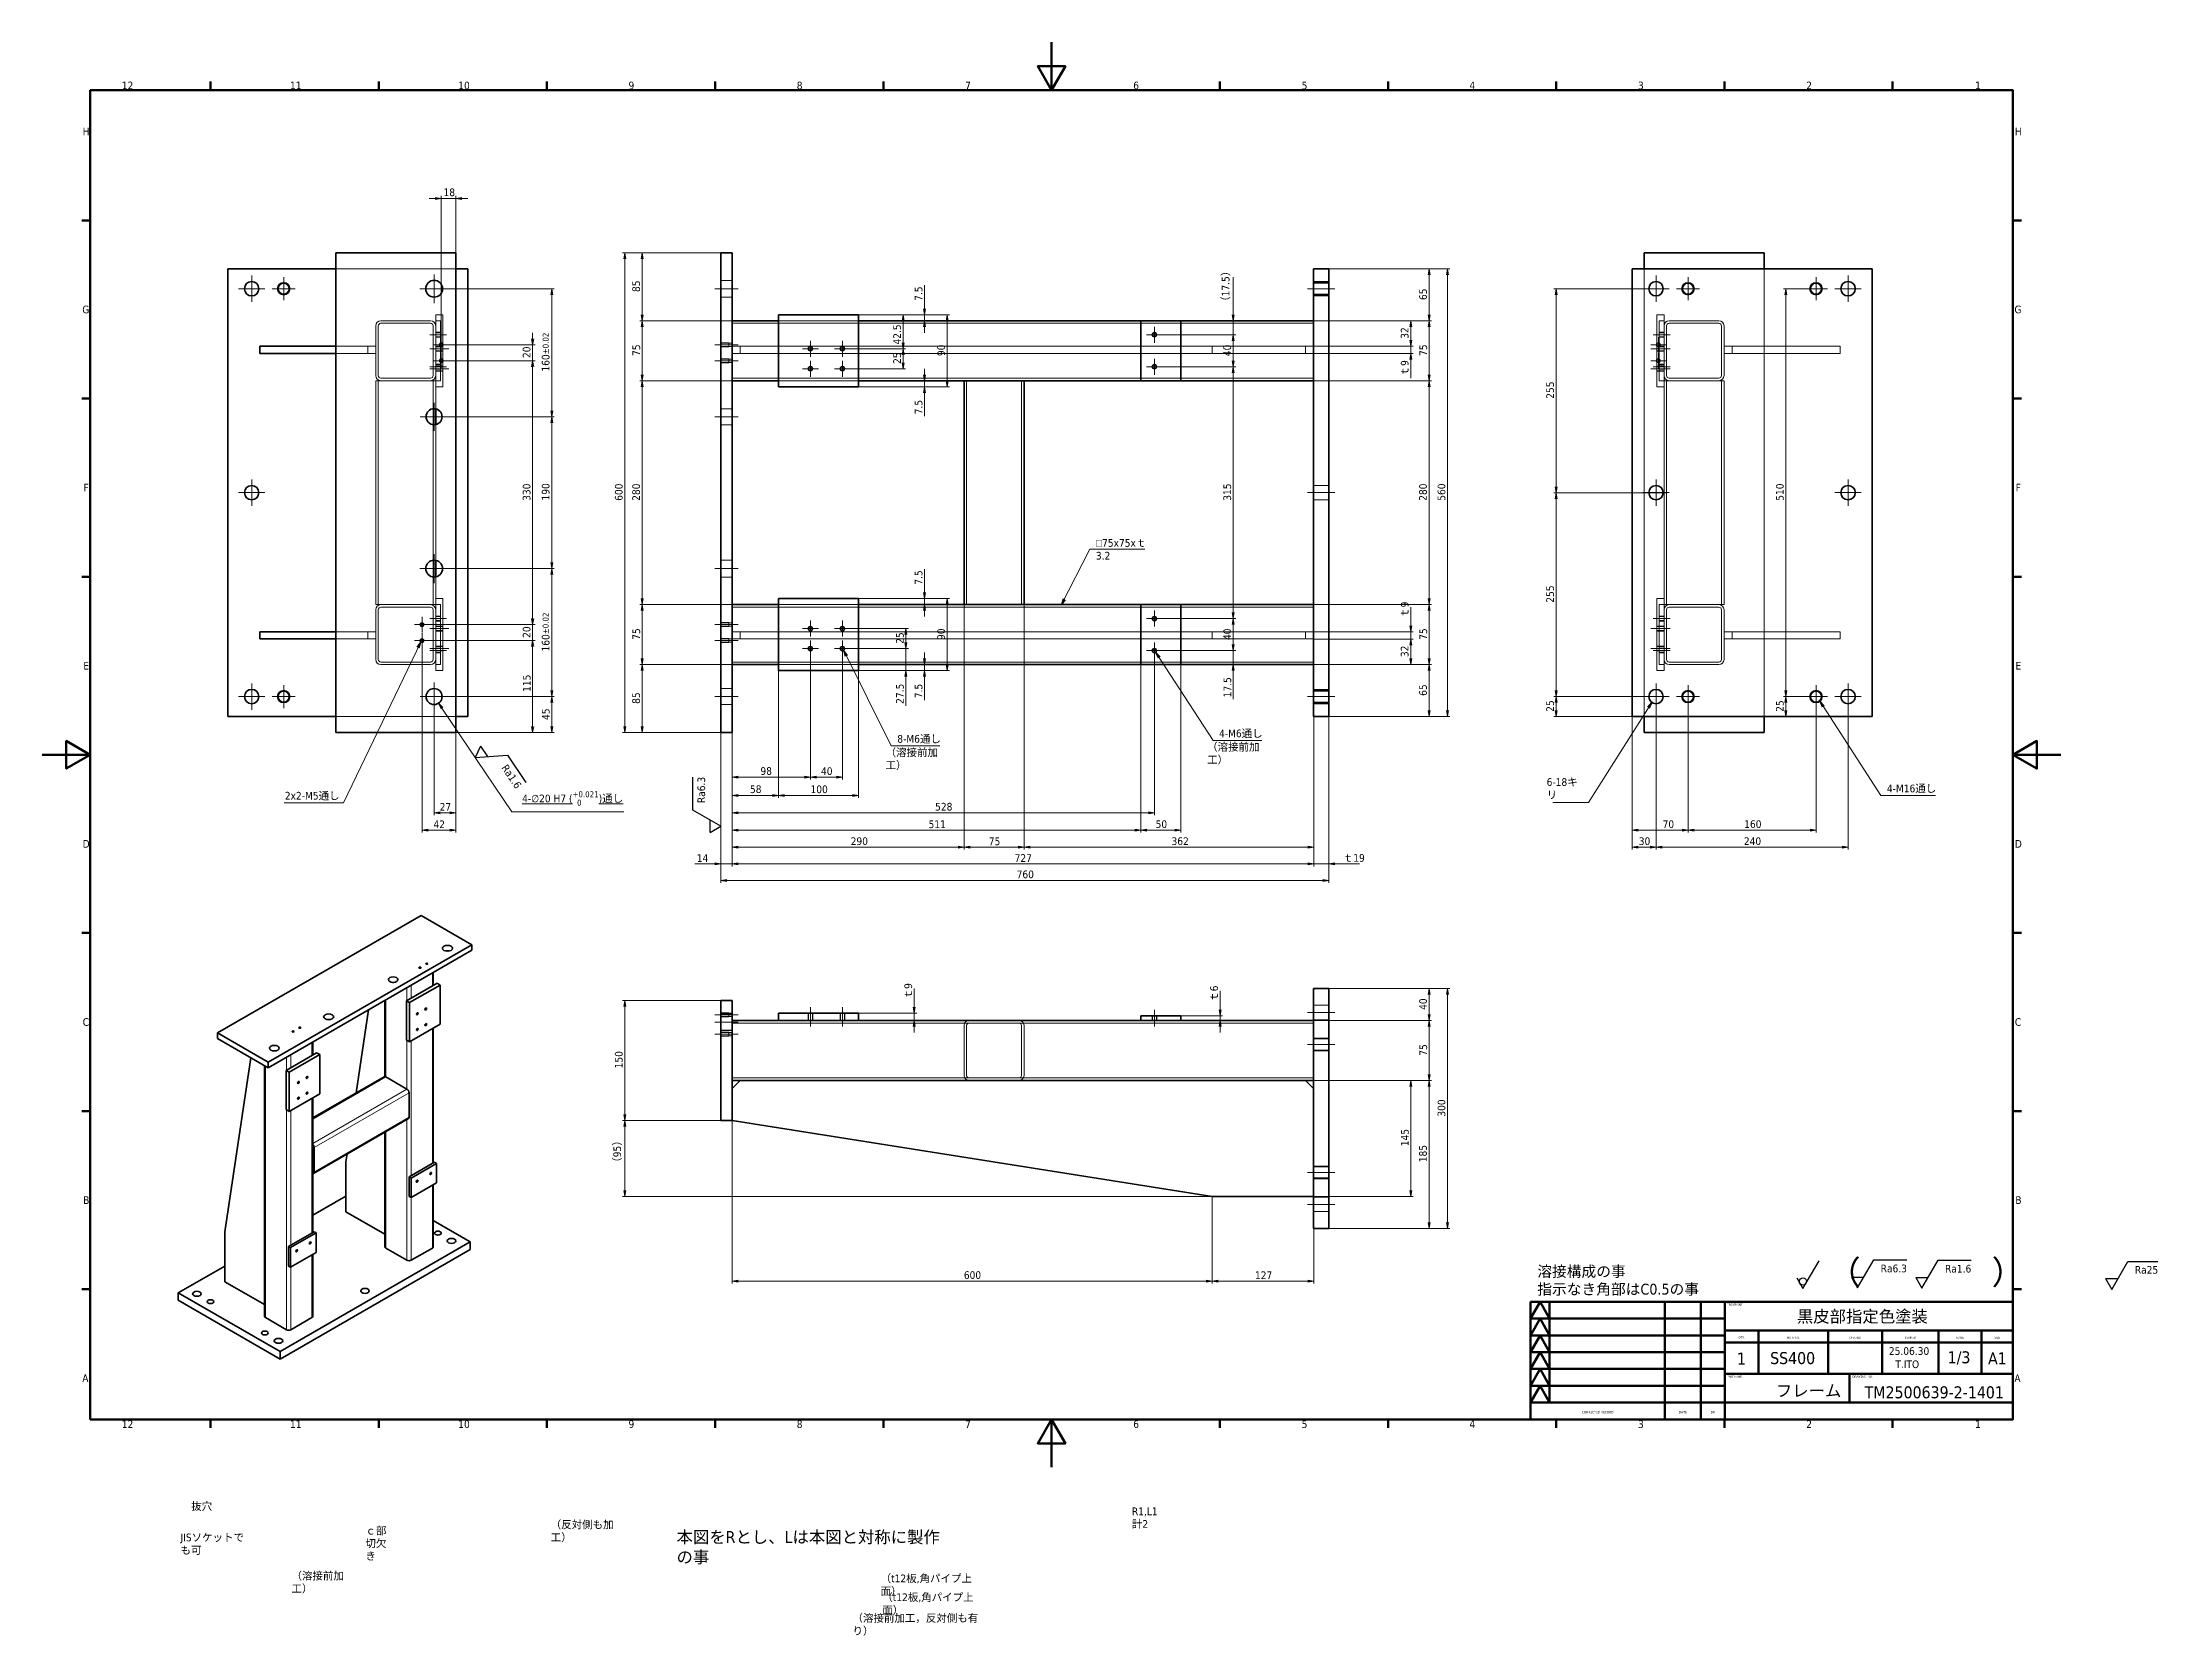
# Model space of a CAD drawing. Header units: millimetres. Extents: x 0 to 2644, y -211 to 1782.
import ezdxf

# ---------------------------------------------------------------- set-up
doc = ezdxf.new("R2010")
doc.units = ezdxf.units.MM
doc.header["$LTSCALE"] = 3
for name, color, linetype, lineweight in [('Border (ISO)', 7, 'Continuous', 70), ('Center Mark (ISO)', 7, 'Continuous', 5), ('Centerline (ISO)', 7, 'Continuous', 5), ('Dimension (ISO)', 7, 'Continuous', 25), ('Hidden (ISO)', 7, 'Continuous', 5), ('Symbol (ISO)', 7, 'Continuous', 25), ('Visible (ISO)', 7, 'Continuous', 35), ('Visible Narrow (ISO)', 7, 'Continuous', 5)]:
    doc.layers.add(name, color=color, linetype=linetype, lineweight=lineweight)
doc.styles.add('MX_NOTE_STANDARD', font='tahoma.ttf')
doc.styles.add('Note Text (JIS)', font='tahoma.ttf')
doc.dimstyles.new('Default (JIS)', dxfattribs={"dimscale": 3, "dimtxt": 3.2, "dimasz": 2.5, "dimexe": 1, "dimexo": 0, "dimgap": 0.8, "dimtad": 1, "dimrnd": 1e-08, "dimdsep": 46, "dimtxsty": 'Note Text (JIS)', "dimblk": 'OPEN', "dimcen": 0.09, "dimdle": 10, "dimclrd": 7, "dimclre": 7, "dimclrt": 256, "dimadec": 0, "dimazin": 2, "dimtfac": 0.78125, "dimtmove": 0, "dimatfit": 3, "dimldrblk": 'OPEN', "dimfxl": 1, "dimtolj": 1, "dimtzin": 0, "dimlwd": 0, "dimlwe": 0, "dimarcsym": 0})
doc.dimstyles.new('Default (JIS)$7', dxfattribs={"dimscale": 3, "dimtxt": 3.2, "dimasz": 2.5, "dimexe": 1, "dimexo": 0, "dimgap": 0.8, "dimtad": 1, "dimrnd": 1e-08, "dimdsep": 46, "dimtxsty": 'Note Text (JIS)', "dimblk": 'OPEN', "dimcen": 0.09, "dimdle": 10, "dimclrd": 256, "dimclre": 7, "dimclrt": 256, "dimadec": 0, "dimazin": 2, "dimtfac": 0.78125, "dimtmove": 0, "dimatfit": 3, "dimldrblk": 'OPEN', "dimfxl": 1, "dimtolj": 1, "dimtzin": 0, "dimlwd": 0, "dimlwe": 0, "dimarcsym": 0})

msp = doc.modelspace()

# ---------------------------------------------------------------- texts
at = {"color": 7, "style": 'MX_NOTE_STANDARD'}
for s, insert, char_height, attachment_point, line_spacing_factor in [('\\fTahoma|b0|i0;{\\H2.5000;\\A1;TREATMENT}', (2105.9921, 204.6679), 7.5, 1, 0.341849), ('\\fTahoma|b0|i0;\\W1.20;{\\H2.5000;}\\fTahoma|b0|i0;\\W1.20;{\\H2.5000;\\A1;QTY.}', (2124.0001, 162.247), 7.5, 5, 0.341849), ('\\fTahoma|b0|i0;\\W1.04;{\\H2.5000;}\\fTahoma|b0|i0;\\W1.04;{\\H2.5000;\\A1;MATERIAL}', (2188.5001, 162.2502), 7.5, 5, 0.341849), ('\\fTahoma|b0|i0;{\\H2.5000;\\A1;CHECKED}', (2265.7501, 162.247), 7.5, 5, 0.341849), ('\\fTahoma|b0|i0;\\W1.05;{\\H2.5000;}\\fTahoma|b0|i0;\\W1.05;{\\H2.5000;\\A1;DESINED}', (2334.7501, 162.2502), 7.5, 5, 0.341849), ('\\fTahoma|b0|i0;{\\H2.5000;\\A1;SCALE}', (2397.0001, 162.247), 7.5, 5, 0.341849), ('\\fTahoma|b0|i0;\\W1.09;{\\H2.5000;}\\fTahoma|b0|i0;\\W1.09;{\\H2.5000;\\A1;SIZE}', (2443.5001, 162.2502), 7.5, 5, 0.341849), ('\\fTahoma|b0|i0;\\W1.05;{\\H2.5000;}\\fTahoma|b0|i0;\\W1.05;{\\H2.5000;\\A1;PART NAME}', (2106.0502, 114.6742), 7.5, 1, 0.341849), ('\\FMonotxt|b0|i0;\\W1.11;{\\H2.5000;DRAWING NO.}', (2262.6342, 114.6742), 7.5, 1, 0.341849), ('\\fTahoma|b0|i0;\\W1.03;{\\H3.0000;}\\fTahoma|b0|i0;\\W1.03;{\\H3.0000;\\A1;CORRECTED RECORD}', (1944.0002, 68.9963), 9, 5, 0.410219), ('\\fTahoma|b0|i0;{\\H3.0000;\\A1;DATE}', (2050.5002, 68.9963), 9, 5, 0.410219), ('\\fTahoma|b0|i0;{\\H3.0000;\\A1;DR}', (2088.0001, 68.9963), 9, 5, 0.410219)]:
    msp.add_mtext(s, dxfattribs=dict(at, insert=insert, char_height=char_height, attachment_point=attachment_point, line_spacing_factor=line_spacing_factor))
at = {"layer": 'Symbol (ISO)', "attachment_point": 1, "style": 'Note Text (JIS)'}
for s, insert, char_height, width in [('\\fAIGDT|b0|i0;{\\H9.6000;o}\\fTahoma|b0|i0;{\\H9.6000;75x75xｔ3.2}', (1316.8472, 1160.7655), 9.6, 75.919917), ('\\fTahoma|b0|i0;（溶接前加工）', (1053.9852, 898.75), 9.6, 79.219451), ('\\fTahoma|b0|i0;8-M6通し', (1068.6582, 915.6932), 9.6, 52.115396), ('\\fTahoma|b0|i0;（溶接前加工）', (1455.8787, 905.6607), 9.6, 79.219451), ('\\fTahoma|b0|i0;4-M6通し', (1470.8289, 922.5402), 9.6, 52.115396), ('\\fTahoma|b0|i0;6-18キリ', (1880.2705, 861.7403), 9.6, 44.911509), ('\\fTahoma|b0|i0;4-M16通し', (2305.5503, 853.6925), 9.6, 59.319288), ('\\fTahoma|b0|i0;2x2-M5通し', (303.1463, 844.6181), 9.6, 65.854132), ('{\\fSimSun|b0|i0|c134|p2;（\u3000\u3000\u3000\u3000）}', (2231.8671, 259.0131), 30, 342.174484), ('{\\fSimSun|b0|i0|c134|p2;黒皮部指定色塗装}', (2193.0598, 196.2007), 15, 199.801845), ('\\fTahoma|b0|i0;{\\H0.0000;SS400}', (2159.6313, 144.1472), 15, 56.7423), ('\\fTahoma|b0|i0;25.06.30', (2308.0434, 150.2283), 9.6, 51.220747), ('\\fTahoma|b0|i0;T.ITO', (2316.1245, 133.6962), 9.6, 33.685577), ('\\fTahoma|b0|i0;{\\H0.0000;1/3}', (2381.4813, 145.0864), 15, 30.401133), ('\\fTahoma|b0|i0;{\\H0.0000;A1}', (2431.9732, 143.716), 15, 23.630469), ('{\\fSimSun|b0|i0|c134|p2;フレーム}', (2166.7428, 103.3006), 15, 90.982491), ('\\fTahoma|b0|i0;{\\H0.0000;TM2500639-2-1401}', (2277.7794, 101.3281), 15, 177.994323), ('\\fTahoma|b0|i0;抜穴', (186.053, -43.8931), 9.6, 26.403891), ('\\fTahoma|b0|i0;（反対側も加工）', (635.4646, -66.8312), 9.6, 89.278443), ('\\fTahoma|b0|i0;{\\H0.0000;本図をRとし、Lは本図と対称に製作の事}', (792.7172, -79.7124), 15, 329.477291), ('\\fTahoma|b0|i0;JISソケットでも可', (172.7693, -82.8526), 9.6, 89.091733), ('\\fTahoma|b0|i0;（溶接前加工）', (311.4747, -130.8828), 9.6, 79.219451), ('\\fTahoma|b0|i0;（t12板,角パイプ上面）', (1047.7835, -134.1031), 9.6, 119.3154), ('\\fTahoma|b0|i0;（t12板,角パイプ上面）', (1049.9008, -157.692), 9.6, 119.3154), ('\\fTahoma|b0|i0;（溶接前加工，反対側も有り）', (1012.6811, -183.7002), 9.6, 159.154615)]:
    msp.add_mtext(s, dxfattribs=dict(at, insert=insert, char_height=char_height, width=width))
at = {"layer": 'Symbol (ISO)', "attachment_point": 1, "line_spacing_factor": 0.987884, "style": 'Note Text (JIS)'}
for s, insert, char_height, width in [('\\fTahoma|b0|i0;{\\H13.5000;溶接構成の事\\P}\\fTahoma|b0|i0;{\\H13.5000;指示なき角部はC0.5の事}', (1868.5811, 251.7893), 13.5, 190.772281), ('\\fTahoma|b0|i0;R1,L1\\P\\fTahoma|b0|i0;計2', (1361.8872, -50.2221), 9.6, 33.164345), ('\\fTahoma|b0|i0;ｃ部\\P\\fTahoma|b0|i0;切欠き', (403.9064, -74.4824), 9.6, 36.353971)]:
    msp.add_mtext(s, dxfattribs=dict(at, insert=insert, char_height=char_height, width=width))
at = {"layer": 'Symbol (ISO)', "insert": (2118.096, 143.4443), "char_height": 15, "attachment_point": 1, "style": 'Note Text (JIS)'}
msp.add_mtext('\\fTahoma|b0|i0;{\\H0.0000;1}', dxfattribs=at)

# ---------------------------------------------------------------- blocks, each defined once
blk = doc.blocks.new('図面枠 既定の図面枠')
at = {"layer": 'Border (ISO)'}
for p, q in [((70.08, 574), (70.08, 577.6)), ((140.17, 574), (140.17, 577.6)), ((210.25, 574), (210.25, 577.6)), ((280.33, 574), (280.33, 577.6)), ((350.42, 574), (350.42, 577.6)), ((490.58, 574), (490.58, 577.6)), ((560.67, 574), (560.67, 577.6)), ((630.75, 574), (630.75, 577.6)), ((700.83, 574), (700.83, 577.6)), ((770.92, 574), (770.92, 577.6)), ((20, 519.75), (16.4, 519.75)), ((821, 519.75), (824.6, 519.75)), ((20, 445.5), (16.4, 445.5)), ((821, 445.5), (824.6, 445.5)), ((20, 371.25), (16.4, 371.25)), ((821, 371.25), (824.6, 371.25)), ((20, 222.75), (16.4, 222.75)), ((821, 222.75), (824.6, 222.75)), ((20, 148.5), (16.4, 148.5)), ((821, 148.5), (824.6, 148.5)), ((20, 74.25), (16.4, 74.25)), ((821, 74.25), (824.6, 74.25)), ((70.08, 20), (70.08, 16.4)), ((140.17, 20), (140.17, 16.4)), ((210.25, 20), (210.25, 16.4)), ((280.33, 20), (280.33, 16.4)), ((350.42, 20), (350.42, 16.4)), ((490.58, 20), (490.58, 16.4)), ((560.67, 20), (560.67, 16.4)), ((630.75, 20), (630.75, 16.4)), ((700.83, 20), (700.83, 16.4)), ((770.92, 20), (770.92, 16.4))]:
    blk.add_line(p, q, dxfattribs=at)
at = {"layer": 'Border (ISO)', "flags": 128}
for points in [[(420.5, 594), (420.5, 574), (414.73, 584), (426.27, 584), (420.5, 574)], [(20, 20), (20, 574), (821, 574), (821, 20), (20, 20)], [(0, 297), (20, 297), (10, 302.77), (10, 291.23), (20, 297)], [(841, 297), (821, 297), (831, 302.77), (831, 291.23), (821, 297)], [(420.5, 0), (420.5, 20), (414.73, 10), (426.27, 10), (420.5, 20)]]:
    blk.add_lwpolyline(points, dxfattribs=at)
at = {"layer": 'Border (ISO)', "char_height": 3.2, "attachment_point": 7, "style": 'MX_NOTE_STANDARD'}
for s, insert in [('12', (33.12, 574.4)), ('11', (103.2, 574.4)), ('10', (173.29, 574.33)), ('9', (244.23, 574.34)), ('8', (314.33, 574.33)), ('7', (384.47, 574.4)), ('6', (454.52, 574.33)), ('5', (524.69, 574.33)), ('4', (594.59, 574.4)), ('3', (664.8, 574.33)), ('2', (734.9, 574.4)), ('1', (805.24, 574.4)), ('H', (16.83, 555.28)), ('H', (821.83, 555.28)), ('G', (16.67, 480.96)), ('G', (821.67, 480.96)), ('F', (17.17, 406.78)), ('F', (822.17, 406.78)), ('E', (17.09, 332.53)), ('E', (822.09, 332.53)), ('D', (16.83, 258.28)), ('D', (821.83, 258.28)), ('C', (16.82, 183.97)), ('C', (821.82, 183.97)), ('B', (17.02, 109.78)), ('B', (822.02, 109.78)), ('A', (16.64, 35.53)), ('A', (821.64, 35.53)), ('12', (33.12, 16.4)), ('11', (103.2, 16.4)), ('10', (173.29, 16.33)), ('9', (244.23, 16.34)), ('8', (314.33, 16.33)), ('7', (384.47, 16.4)), ('6', (454.52, 16.33)), ('5', (524.69, 16.33)), ('4', (594.59, 16.4)), ('3', (664.8, 16.33)), ('2', (734.9, 16.4)), ('1', (805.24, 16.4))]:
    blk.add_mtext(s, dxfattribs=dict(at, insert=insert))
blk = doc.blocks.new('面の指示記号 ID1')
at = {"layer": 'Symbol (ISO)'}
for p, q in [((733.53, 74.48), (740.25, 86.13)), ((730.94, 78.96), (733.53, 74.48))]:
    blk.add_line(p, q, dxfattribs=at)
blk.add_circle((733.53, 77.47), 1.49, dxfattribs=at)
blk = doc.blocks.new('面の指示記号 ID2')
at = {"layer": 'Symbol (ISO)'}
for p, q in [((862.21, 74.19), (868.94, 85.84)), ((868.94, 85.84), (881.34, 85.84)), ((859.62, 78.67), (862.21, 74.19)), ((859.62, 78.67), (864.79, 78.67))]:
    blk.add_line(p, q, dxfattribs=at)
at = {"layer": 'Symbol (ISO)', "insert": (871.82, 80.66), "char_height": 3.2, "attachment_point": 7, "style": 'MX_NOTE_STANDARD'}
blk.add_mtext('Ra25', dxfattribs=at)
blk = doc.blocks.new('面の指示記号 ID3')
at = {"layer": 'Symbol (ISO)'}
for p, q in [((756.31, 74.78), (763.04, 86.43)), ((763.04, 86.43), (776.78, 86.43)), ((753.72, 79.26), (756.31, 74.78)), ((753.72, 79.26), (758.9, 79.26))]:
    blk.add_line(p, q, dxfattribs=at)
at = {"layer": 'Symbol (ISO)', "insert": (765.92, 81.24), "char_height": 3.2, "attachment_point": 7, "style": 'MX_NOTE_STANDARD'}
blk.add_mtext('Ra6.3', dxfattribs=at)
blk = doc.blocks.new('面の指示記号 ID4')
at = {"layer": 'Symbol (ISO)'}
for p, q in [((783.13, 74.68), (789.85, 86.33)), ((789.85, 86.33), (803.59, 86.33)), ((780.54, 79.16), (783.13, 74.68)), ((780.54, 79.16), (785.71, 79.16))]:
    blk.add_line(p, q, dxfattribs=at)
at = {"layer": 'Symbol (ISO)', "insert": (792.73, 81.14), "char_height": 3.2, "attachment_point": 7, "style": 'MX_NOTE_STANDARD'}
blk.add_mtext('Ra1.6', dxfattribs=at)
blk = doc.blocks.new('_Open')
at = {"color": 0, "linetype": 'ByBlock', "lineweight": -2}
for p, q in [((-1, 0.17), (0, 0)), ((-1, -0.17), (0, 0)), ((0, 0), (-1, 0))]:
    blk.add_line(p, q, dxfattribs=at)
blk = doc.blocks.new('*D11')
at = {"layer": 'Defpoints', "color": 0, "linetype": 'Continuous', "transparency": 16777216}
for p in [(484.1, 972.1), (495.3, 955.5)]:
    blk.add_point(p, dxfattribs=at)
at = {"layer": 'Dimension (ISO)', "color": 7, "linetype": 'Continuous', "lineweight": 0, "transparency": 16777216}
for p, q in [((489.4, 963.8), (490, 963.8)), ((489.7, 963.6), (489.7, 964.1)), ((586.9, 819.6), (499.5, 949.3)), ((726.9, 819.6), (586.9, 819.6))]:
    blk.add_line(p, q, dxfattribs=at)
at = {"layer": 'Dimension (ISO)', "color": 7, "linetype": 'Continuous', "lineweight": 0, "transparency": 16777216, "xscale": 7.5, "yscale": 7.5, "zscale": 7.5, "rotation": 123.9794721332334}
blk.add_blockref('_Open', (495.3, 955.5), dxfattribs=at)
at = {"layer": 'Dimension (ISO)', "linetype": 'Continuous', "lineweight": 5, "transparency": 16777216, "insert": (599.8, 845.4), "char_height": 9.6, "attachment_point": 1, "style": 'Note Text (JIS)'}
blk.add_mtext('\\A1;\\L\\fTahoma|b0|i0;4-∅20 H7 ({\\H0.78x;\\S+0.021^   0;})通し\\l', dxfattribs=at)
blk = doc.blocks.new('*D12')
at = {"layer": 'Defpoints', "color": 0, "linetype": 'Continuous', "transparency": 16777216}
for p in [(1608.1, 1498.8), (1756.4, 1498.8), (1608.1, 938.8)]:
    blk.add_point(p, dxfattribs=at)
at = {"layer": 'Dimension (ISO)', "color": 7, "linetype": 'Continuous', "lineweight": 0, "transparency": 16777216}
for p, q in [((1608.1, 1498.8), (1759.4, 1498.8)), ((1756.4, 946.3), (1756.4, 1491.3)), ((1608.1, 938.8), (1759.4, 938.8))]:
    blk.add_line(p, q, dxfattribs=at)
at = {"layer": 'Dimension (ISO)', "color": 7, "linetype": 'Continuous', "lineweight": 0, "transparency": 16777216, "xscale": 7.5, "yscale": 7.5, "zscale": 7.5}
for p, rotation in [((1756.4, 1498.8), 90), ((1756.4, 938.8), 270)]:
    blk.add_blockref('_Open', p, dxfattribs=dict(at, rotation=rotation))
at = {"layer": 'Dimension (ISO)', "linetype": 'Continuous', "lineweight": 5, "transparency": 16777216, "insert": (1744, 1208.7), "char_height": 9.6, "attachment_point": 1, "rotation": 90, "style": 'Note Text (JIS)'}
blk.add_mtext('\\A1;560', dxfattribs=at)
blk = doc.blocks.new('*D13')
at = {"layer": 'Defpoints', "color": 0, "linetype": 'Continuous', "transparency": 16777216}
for p in [(728.1, 1518.8), (848.1, 1518.8), (848.1, 918.8)]:
    blk.add_point(p, dxfattribs=at)
at = {"layer": 'Dimension (ISO)', "color": 7, "linetype": 'Continuous', "lineweight": 0, "transparency": 16777216}
for p, q in [((848.1, 1518.8), (725.1, 1518.8)), ((728.1, 926.3), (728.1, 1511.3)), ((848.1, 918.8), (725.1, 918.8))]:
    blk.add_line(p, q, dxfattribs=at)
at = {"layer": 'Dimension (ISO)', "color": 7, "linetype": 'Continuous', "lineweight": 0, "transparency": 16777216, "xscale": 7.5, "yscale": 7.5, "zscale": 7.5}
for p, rotation in [((728.1, 1518.8), 90), ((728.1, 918.8), 270)]:
    blk.add_blockref('_Open', p, dxfattribs=dict(at, rotation=rotation))
at = {"layer": 'Dimension (ISO)', "linetype": 'Continuous', "lineweight": 5, "transparency": 16777216, "insert": (715.7, 1208.6), "char_height": 9.6, "attachment_point": 1, "rotation": 90, "style": 'Note Text (JIS)'}
blk.add_mtext('\\A1;600', dxfattribs=at)
blk = doc.blocks.new('*D14')
at = {"layer": 'Defpoints', "color": 0, "linetype": 'Continuous', "transparency": 16777216}
for p in [(1589.1, 1433.8), (1589.1, 1358.8), (1733.4, 1358.8)]:
    blk.add_point(p, dxfattribs=at)
at = {"layer": 'Dimension (ISO)', "color": 7, "linetype": 'Continuous', "lineweight": 0, "transparency": 16777216}
for p, q in [((1589.1, 1433.8), (1736.4, 1433.8)), ((1733.4, 1426.3), (1733.4, 1366.3)), ((1589.1, 1358.8), (1736.4, 1358.8))]:
    blk.add_line(p, q, dxfattribs=at)
at = {"layer": 'Dimension (ISO)', "color": 7, "linetype": 'Continuous', "lineweight": 0, "transparency": 16777216, "xscale": 7.5, "yscale": 7.5, "zscale": 7.5}
for p, rotation in [((1733.4, 1433.8), 90), ((1733.4, 1358.8), 270)]:
    blk.add_blockref('_Open', p, dxfattribs=dict(at, rotation=rotation))
at = {"layer": 'Dimension (ISO)', "linetype": 'Continuous', "lineweight": 5, "transparency": 16777216, "insert": (1721.2, 1389.8), "char_height": 9.6, "attachment_point": 1, "rotation": 90, "style": 'Note Text (JIS)'}
blk.add_mtext('\\A1;75', dxfattribs=at)
blk = doc.blocks.new('*D15')
at = {"layer": 'Defpoints', "color": 0, "linetype": 'Continuous', "transparency": 16777216}
for p in [(1589.1, 1358.8), (1589.1, 1078.8), (1733.4, 1078.8)]:
    blk.add_point(p, dxfattribs=at)
at = {"layer": 'Dimension (ISO)', "color": 7, "linetype": 'Continuous', "lineweight": 0, "transparency": 16777216}
for p, q in [((1589.1, 1358.8), (1736.4, 1358.8)), ((1733.4, 1351.3), (1733.4, 1086.3)), ((1589.1, 1078.8), (1736.4, 1078.8))]:
    blk.add_line(p, q, dxfattribs=at)
at = {"layer": 'Dimension (ISO)', "color": 7, "linetype": 'Continuous', "lineweight": 0, "transparency": 16777216, "xscale": 7.5, "yscale": 7.5, "zscale": 7.5}
for p, rotation in [((1733.4, 1358.8), 90), ((1733.4, 1078.8), 270)]:
    blk.add_blockref('_Open', p, dxfattribs=dict(at, rotation=rotation))
at = {"layer": 'Dimension (ISO)', "linetype": 'Continuous', "lineweight": 5, "transparency": 16777216, "insert": (1720.9, 1208.6), "char_height": 9.6, "attachment_point": 1, "rotation": 90, "style": 'Note Text (JIS)'}
blk.add_mtext('\\A1;280', dxfattribs=at)
blk = doc.blocks.new('*D16')
at = {"layer": 'Defpoints', "color": 0, "linetype": 'Continuous', "transparency": 16777216}
for p in [(1608.1, 1498.8), (1589.1, 1433.8), (1733.4, 1433.8)]:
    blk.add_point(p, dxfattribs=at)
at = {"layer": 'Dimension (ISO)', "color": 7, "linetype": 'Continuous', "lineweight": 0, "transparency": 16777216}
for p, q in [((1608.1, 1498.8), (1736.4, 1498.8)), ((1733.4, 1491.3), (1733.4, 1441.3)), ((1589.1, 1433.8), (1736.4, 1433.8))]:
    blk.add_line(p, q, dxfattribs=at)
at = {"layer": 'Dimension (ISO)', "color": 7, "linetype": 'Continuous', "lineweight": 0, "transparency": 16777216, "xscale": 7.5, "yscale": 7.5, "zscale": 7.5}
for p, rotation in [((1733.4, 1498.8), 90), ((1733.4, 1433.8), 270)]:
    blk.add_blockref('_Open', p, dxfattribs=dict(at, rotation=rotation))
at = {"layer": 'Dimension (ISO)', "linetype": 'Continuous', "lineweight": 5, "transparency": 16777216, "insert": (1721, 1459.7), "char_height": 9.6, "attachment_point": 1, "rotation": 90, "style": 'Note Text (JIS)'}
blk.add_mtext('\\A1;65', dxfattribs=at)
blk = doc.blocks.new('*D17')
at = {"layer": 'Defpoints', "color": 0, "linetype": 'Continuous', "transparency": 16777216}
for p in [(1589.1, 1078.8), (1733.4, 1078.8), (1589.1, 1003.8)]:
    blk.add_point(p, dxfattribs=at)
at = {"layer": 'Dimension (ISO)', "color": 7, "linetype": 'Continuous', "lineweight": 0, "transparency": 16777216}
for p, q in [((1589.1, 1078.8), (1736.4, 1078.8)), ((1733.4, 1011.3), (1733.4, 1071.3)), ((1589.1, 1003.8), (1736.4, 1003.8))]:
    blk.add_line(p, q, dxfattribs=at)
at = {"layer": 'Dimension (ISO)', "color": 7, "linetype": 'Continuous', "lineweight": 0, "transparency": 16777216, "xscale": 7.5, "yscale": 7.5, "zscale": 7.5}
for p, rotation in [((1733.4, 1078.8), 90), ((1733.4, 1003.8), 270)]:
    blk.add_blockref('_Open', p, dxfattribs=dict(at, rotation=rotation))
at = {"layer": 'Dimension (ISO)', "linetype": 'Continuous', "lineweight": 5, "transparency": 16777216, "insert": (1721.2, 1034.8), "char_height": 9.6, "attachment_point": 1, "rotation": 90, "style": 'Note Text (JIS)'}
blk.add_mtext('\\A1;75', dxfattribs=at)
blk = doc.blocks.new('*D18')
at = {"layer": 'Defpoints', "color": 0, "linetype": 'Continuous', "transparency": 16777216}
for p in [(1589.1, 1003.8), (1733.4, 1003.8), (1608.1, 938.8)]:
    blk.add_point(p, dxfattribs=at)
at = {"layer": 'Dimension (ISO)', "color": 7, "linetype": 'Continuous', "lineweight": 0, "transparency": 16777216}
for p, q in [((1589.1, 1003.8), (1736.4, 1003.8)), ((1733.4, 946.3), (1733.4, 996.3)), ((1608.1, 938.8), (1736.4, 938.8))]:
    blk.add_line(p, q, dxfattribs=at)
at = {"layer": 'Dimension (ISO)', "color": 7, "linetype": 'Continuous', "lineweight": 0, "transparency": 16777216, "xscale": 7.5, "yscale": 7.5, "zscale": 7.5}
for p, rotation in [((1733.4, 1003.8), 90), ((1733.4, 938.8), 270)]:
    blk.add_blockref('_Open', p, dxfattribs=dict(at, rotation=rotation))
at = {"layer": 'Dimension (ISO)', "linetype": 'Continuous', "lineweight": 5, "transparency": 16777216, "insert": (1721, 964.7), "char_height": 9.6, "attachment_point": 1, "rotation": 90, "style": 'Note Text (JIS)'}
blk.add_mtext('\\A1;65', dxfattribs=at)
blk = doc.blocks.new('*D19')
at = {"layer": 'Defpoints', "color": 0, "linetype": 'Continuous', "transparency": 16777216}
for p in [(749.8, 1433.8), (862.1, 1433.8), (862.1, 1358.8)]:
    blk.add_point(p, dxfattribs=at)
at = {"layer": 'Dimension (ISO)', "color": 7, "linetype": 'Continuous', "lineweight": 0, "transparency": 16777216}
for p, q in [((862.1, 1433.8), (746.8, 1433.8)), ((749.8, 1366.3), (749.8, 1426.3)), ((862.1, 1358.8), (746.8, 1358.8))]:
    blk.add_line(p, q, dxfattribs=at)
at = {"layer": 'Dimension (ISO)', "color": 7, "linetype": 'Continuous', "lineweight": 0, "transparency": 16777216, "xscale": 7.5, "yscale": 7.5, "zscale": 7.5}
for p, rotation in [((749.8, 1433.8), 90), ((749.8, 1358.8), 270)]:
    blk.add_blockref('_Open', p, dxfattribs=dict(at, rotation=rotation))
at = {"layer": 'Dimension (ISO)', "linetype": 'Continuous', "lineweight": 5, "transparency": 16777216, "insert": (737.6, 1389.8), "char_height": 9.6, "attachment_point": 1, "rotation": 90, "style": 'Note Text (JIS)'}
blk.add_mtext('\\A1;75', dxfattribs=at)
blk = doc.blocks.new('*D20')
at = {"layer": 'Defpoints', "color": 0, "linetype": 'Continuous', "transparency": 16777216}
for p in [(848.1, 1518.8), (749.8, 1433.8), (862.1, 1433.8)]:
    blk.add_point(p, dxfattribs=at)
at = {"layer": 'Dimension (ISO)', "color": 7, "linetype": 'Continuous', "lineweight": 0, "transparency": 16777216}
for p, q in [((848.1, 1518.8), (746.8, 1518.8)), ((749.8, 1511.3), (749.8, 1441.3)), ((862.1, 1433.8), (746.8, 1433.8))]:
    blk.add_line(p, q, dxfattribs=at)
at = {"layer": 'Dimension (ISO)', "color": 7, "linetype": 'Continuous', "lineweight": 0, "transparency": 16777216, "xscale": 7.5, "yscale": 7.5, "zscale": 7.5}
for p, rotation in [((749.8, 1518.8), 90), ((749.8, 1433.8), 270)]:
    blk.add_blockref('_Open', p, dxfattribs=dict(at, rotation=rotation))
at = {"layer": 'Dimension (ISO)', "linetype": 'Continuous', "lineweight": 5, "transparency": 16777216, "insert": (737.4, 1469.7), "char_height": 9.6, "attachment_point": 1, "rotation": 90, "style": 'Note Text (JIS)'}
blk.add_mtext('\\A1;85', dxfattribs=at)
blk = doc.blocks.new('*D21')
at = {"layer": 'Defpoints', "color": 0, "linetype": 'Continuous', "transparency": 16777216}
for p in [(862.1, 1358.8), (749.8, 1078.8), (862.1, 1078.8)]:
    blk.add_point(p, dxfattribs=at)
at = {"layer": 'Dimension (ISO)', "color": 7, "linetype": 'Continuous', "lineweight": 0, "transparency": 16777216}
for p, q in [((862.1, 1358.8), (746.8, 1358.8)), ((749.8, 1351.3), (749.8, 1086.3)), ((862.1, 1078.8), (746.8, 1078.8))]:
    blk.add_line(p, q, dxfattribs=at)
at = {"layer": 'Dimension (ISO)', "color": 7, "linetype": 'Continuous', "lineweight": 0, "transparency": 16777216, "xscale": 7.5, "yscale": 7.5, "zscale": 7.5}
for p, rotation in [((749.8, 1358.8), 90), ((749.8, 1078.8), 270)]:
    blk.add_blockref('_Open', p, dxfattribs=dict(at, rotation=rotation))
at = {"layer": 'Dimension (ISO)', "linetype": 'Continuous', "lineweight": 5, "transparency": 16777216, "insert": (737.4, 1208.6), "char_height": 9.6, "attachment_point": 1, "rotation": 90, "style": 'Note Text (JIS)'}
blk.add_mtext('\\A1;280', dxfattribs=at)
blk = doc.blocks.new('*D22')
at = {"layer": 'Defpoints', "color": 0, "linetype": 'Continuous', "transparency": 16777216}
for p in [(749.8, 1078.8), (862.1, 1078.8), (862.1, 1003.8)]:
    blk.add_point(p, dxfattribs=at)
at = {"layer": 'Dimension (ISO)', "color": 7, "linetype": 'Continuous', "lineweight": 0, "transparency": 16777216}
for p, q in [((862.1, 1078.8), (746.8, 1078.8)), ((749.8, 1011.3), (749.8, 1071.3)), ((862.1, 1003.8), (746.8, 1003.8))]:
    blk.add_line(p, q, dxfattribs=at)
at = {"layer": 'Dimension (ISO)', "color": 7, "linetype": 'Continuous', "lineweight": 0, "transparency": 16777216, "xscale": 7.5, "yscale": 7.5, "zscale": 7.5}
for p, rotation in [((749.8, 1078.8), 90), ((749.8, 1003.8), 270)]:
    blk.add_blockref('_Open', p, dxfattribs=dict(at, rotation=rotation))
at = {"layer": 'Dimension (ISO)', "linetype": 'Continuous', "lineweight": 5, "transparency": 16777216, "insert": (737.6, 1034.8), "char_height": 9.6, "attachment_point": 1, "rotation": 90, "style": 'Note Text (JIS)'}
blk.add_mtext('\\A1;75', dxfattribs=at)
blk = doc.blocks.new('*D23')
at = {"layer": 'Defpoints', "color": 0, "linetype": 'Continuous', "transparency": 16777216}
for p in [(862.1, 1003.8), (749.8, 918.8), (848.1, 918.8)]:
    blk.add_point(p, dxfattribs=at)
at = {"layer": 'Dimension (ISO)', "color": 7, "linetype": 'Continuous', "lineweight": 0, "transparency": 16777216}
for p, q in [((862.1, 1003.8), (746.8, 1003.8)), ((749.8, 996.3), (749.8, 926.3)), ((848.1, 918.8), (746.8, 918.8))]:
    blk.add_line(p, q, dxfattribs=at)
at = {"layer": 'Dimension (ISO)', "color": 7, "linetype": 'Continuous', "lineweight": 0, "transparency": 16777216, "xscale": 7.5, "yscale": 7.5, "zscale": 7.5}
for p, rotation in [((749.8, 1003.8), 90), ((749.8, 918.8), 270)]:
    blk.add_blockref('_Open', p, dxfattribs=dict(at, rotation=rotation))
at = {"layer": 'Dimension (ISO)', "linetype": 'Continuous', "lineweight": 5, "transparency": 16777216, "insert": (737.4, 954.7), "char_height": 9.6, "attachment_point": 1, "rotation": 90, "style": 'Note Text (JIS)'}
blk.add_mtext('\\A1;85', dxfattribs=at)
blk = doc.blocks.new('*D24')
at = {"layer": 'Defpoints', "color": 0, "linetype": 'Continuous', "transparency": 16777216}
for p in [(1608.1, 938.8), (848.1, 918.8), (1608.1, 733.9)]:
    blk.add_point(p, dxfattribs=at)
at = {"layer": 'Dimension (ISO)', "color": 7, "linetype": 'Continuous', "lineweight": 0, "transparency": 16777216}
for p, q in [((1608.1, 938.8), (1608.1, 730.9)), ((848.1, 918.8), (848.1, 730.9)), ((855.6, 733.9), (1600.6, 733.9))]:
    blk.add_line(p, q, dxfattribs=at)
at = {"layer": 'Dimension (ISO)', "color": 7, "linetype": 'Continuous', "lineweight": 0, "transparency": 16777216, "xscale": 7.5, "yscale": 7.5, "zscale": 7.5, "rotation": 180}
blk.add_blockref('_Open', (848.1, 733.9), dxfattribs=at)
at = {"layer": 'Dimension (ISO)', "color": 7, "linetype": 'Continuous', "lineweight": 0, "transparency": 16777216, "xscale": 7.5, "yscale": 7.5, "zscale": 7.5}
blk.add_blockref('_Open', (1608.1, 733.9), dxfattribs=at)
at = {"layer": 'Dimension (ISO)', "linetype": 'Continuous', "lineweight": 5, "transparency": 16777216, "insert": (1217.8, 746.3), "char_height": 9.6, "attachment_point": 1, "style": 'Note Text (JIS)'}
blk.add_mtext('\\A1;760', dxfattribs=at)
blk = doc.blocks.new('*D25')
at = {"layer": 'Defpoints', "color": 0, "linetype": 'Continuous', "transparency": 16777216}
for p in [(1589.1, 938.8), (862.1, 918.8), (862.1, 754.5)]:
    blk.add_point(p, dxfattribs=at)
at = {"layer": 'Dimension (ISO)', "color": 7, "linetype": 'Continuous', "lineweight": 0, "transparency": 16777216}
for p, q in [((1589.1, 938.8), (1589.1, 751.5)), ((862.1, 918.8), (862.1, 751.5)), ((1581.6, 754.5), (869.6, 754.5))]:
    blk.add_line(p, q, dxfattribs=at)
at = {"layer": 'Dimension (ISO)', "color": 7, "linetype": 'Continuous', "lineweight": 0, "transparency": 16777216, "xscale": 7.5, "yscale": 7.5, "zscale": 7.5, "rotation": 180}
blk.add_blockref('_Open', (862.1, 754.5), dxfattribs=at)
at = {"layer": 'Dimension (ISO)', "color": 7, "linetype": 'Continuous', "lineweight": 0, "transparency": 16777216, "xscale": 7.5, "yscale": 7.5, "zscale": 7.5}
blk.add_blockref('_Open', (1589.1, 754.5), dxfattribs=at)
at = {"layer": 'Dimension (ISO)', "linetype": 'Continuous', "lineweight": 5, "transparency": 16777216, "insert": (1215.3, 766.7), "char_height": 9.6, "attachment_point": 1, "style": 'Note Text (JIS)'}
blk.add_mtext('\\A1;727', dxfattribs=at)
blk = doc.blocks.new('*D26')
at = {"layer": 'Defpoints', "color": 0, "linetype": 'Continuous', "transparency": 16777216}
for p in [(848.1, 918.8), (862.1, 918.8), (848.1, 754.5)]:
    blk.add_point(p, dxfattribs=at)
at = {"layer": 'Dimension (ISO)', "color": 7, "linetype": 'Continuous', "lineweight": 0, "transparency": 16777216}
for p, q in [((848.1, 918.8), (848.1, 751.5)), ((862.1, 918.8), (862.1, 751.5)), ((840.6, 754.5), (815.6, 754.5)), ((862.1, 754.5), (848.1, 754.5)), ((869.6, 754.5), (877.1, 754.5))]:
    blk.add_line(p, q, dxfattribs=at)
at = {"layer": 'Dimension (ISO)', "color": 7, "linetype": 'Continuous', "lineweight": 0, "transparency": 16777216, "xscale": 7.5, "yscale": 7.5, "zscale": 7.5}
blk.add_blockref('_Open', (848.1, 754.5), dxfattribs=at)
at = {"layer": 'Dimension (ISO)', "color": 7, "linetype": 'Continuous', "lineweight": 0, "transparency": 16777216, "xscale": 7.5, "yscale": 7.5, "zscale": 7.5, "rotation": 180}
blk.add_blockref('_Open', (862.1, 754.5), dxfattribs=at)
at = {"layer": 'Dimension (ISO)', "linetype": 'Continuous', "lineweight": 5, "transparency": 16777216, "insert": (818, 766.6), "char_height": 9.6, "attachment_point": 1, "style": 'Note Text (JIS)'}
blk.add_mtext('\\A1;14', dxfattribs=at)
blk = doc.blocks.new('*D27')
at = {"layer": 'Defpoints', "color": 0, "linetype": 'Continuous', "transparency": 16777216}
for p in [(1589.1, 938.8), (1608.1, 938.8), (1608.1, 754.5)]:
    blk.add_point(p, dxfattribs=at)
at = {"layer": 'Dimension (ISO)', "color": 7, "linetype": 'Continuous', "lineweight": 0, "transparency": 16777216}
for p, q in [((1589.1, 938.8), (1589.1, 751.5)), ((1608.1, 938.8), (1608.1, 751.5)), ((1581.6, 754.5), (1574.1, 754.5)), ((1589.1, 754.5), (1608.1, 754.5)), ((1615.6, 754.5), (1646.3, 754.5))]:
    blk.add_line(p, q, dxfattribs=at)
at = {"layer": 'Dimension (ISO)', "color": 7, "linetype": 'Continuous', "lineweight": 0, "transparency": 16777216, "xscale": 7.5, "yscale": 7.5, "zscale": 7.5}
blk.add_blockref('_Open', (1589.1, 754.5), dxfattribs=at)
at = {"layer": 'Dimension (ISO)', "color": 7, "linetype": 'Continuous', "lineweight": 0, "transparency": 16777216, "xscale": 7.5, "yscale": 7.5, "zscale": 7.5, "rotation": 180}
blk.add_blockref('_Open', (1608.1, 754.5), dxfattribs=at)
at = {"layer": 'Dimension (ISO)', "linetype": 'Continuous', "lineweight": 5, "transparency": 16777216, "insert": (1625.5, 766.9), "char_height": 9.6, "attachment_point": 1, "style": 'Note Text (JIS)'}
blk.add_mtext('\\A1;\\fTahoma|b0|i0;ｔ19', dxfattribs=at)
blk = doc.blocks.new('*D28')
at = {"layer": 'Defpoints', "color": 0, "linetype": 'Continuous', "transparency": 16777216}
for p in [(1152.1, 1078.8), (1227.1, 1078.8), (1152.1, 775.4)]:
    blk.add_point(p, dxfattribs=at)
at = {"layer": 'Dimension (ISO)', "color": 7, "linetype": 'Continuous', "lineweight": 0, "transparency": 16777216}
for p, q in [((1152.1, 1078.8), (1152.1, 772.4)), ((1227.1, 1078.8), (1227.1, 772.4)), ((1219.6, 775.4), (1159.6, 775.4))]:
    blk.add_line(p, q, dxfattribs=at)
at = {"layer": 'Dimension (ISO)', "color": 7, "linetype": 'Continuous', "lineweight": 0, "transparency": 16777216, "xscale": 7.5, "yscale": 7.5, "zscale": 7.5, "rotation": 180}
blk.add_blockref('_Open', (1152.1, 775.4), dxfattribs=at)
at = {"layer": 'Dimension (ISO)', "color": 7, "linetype": 'Continuous', "lineweight": 0, "transparency": 16777216, "xscale": 7.5, "yscale": 7.5, "zscale": 7.5}
blk.add_blockref('_Open', (1227.1, 775.4), dxfattribs=at)
at = {"layer": 'Dimension (ISO)', "linetype": 'Continuous', "lineweight": 5, "transparency": 16777216, "insert": (1183, 787.6), "char_height": 9.6, "attachment_point": 1, "style": 'Note Text (JIS)'}
blk.add_mtext('\\A1;75', dxfattribs=at)
blk = doc.blocks.new('*D29')
at = {"layer": 'Defpoints', "color": 0, "linetype": 'Continuous', "transparency": 16777216}
for p in [(1227.1, 1078.8), (1589.1, 938.8), (1589.1, 775.4)]:
    blk.add_point(p, dxfattribs=at)
at = {"layer": 'Dimension (ISO)', "color": 7, "linetype": 'Continuous', "lineweight": 0, "transparency": 16777216}
for p, q in [((1227.1, 1078.8), (1227.1, 772.4)), ((1589.1, 938.8), (1589.1, 772.4)), ((1234.6, 775.4), (1581.6, 775.4))]:
    blk.add_line(p, q, dxfattribs=at)
at = {"layer": 'Dimension (ISO)', "color": 7, "linetype": 'Continuous', "lineweight": 0, "transparency": 16777216, "xscale": 7.5, "yscale": 7.5, "zscale": 7.5, "rotation": 180}
blk.add_blockref('_Open', (1227.1, 775.4), dxfattribs=at)
at = {"layer": 'Dimension (ISO)', "color": 7, "linetype": 'Continuous', "lineweight": 0, "transparency": 16777216, "xscale": 7.5, "yscale": 7.5, "zscale": 7.5}
blk.add_blockref('_Open', (1589.1, 775.4), dxfattribs=at)
at = {"layer": 'Dimension (ISO)', "linetype": 'Continuous', "lineweight": 5, "transparency": 16777216, "insert": (1411.4, 787.8), "char_height": 9.6, "attachment_point": 1, "style": 'Note Text (JIS)'}
blk.add_mtext('\\A1;362', dxfattribs=at)
blk = doc.blocks.new('*D30')
at = {"layer": 'Defpoints', "color": 0, "linetype": 'Continuous', "transparency": 16777216}
for p in [(1152.1, 1078.8), (862.1, 918.8), (862.1, 775.4)]:
    blk.add_point(p, dxfattribs=at)
at = {"layer": 'Dimension (ISO)', "color": 7, "linetype": 'Continuous', "lineweight": 0, "transparency": 16777216}
for p, q in [((1152.1, 1078.8), (1152.1, 772.4)), ((862.1, 918.8), (862.1, 772.4)), ((1144.6, 775.4), (869.6, 775.4))]:
    blk.add_line(p, q, dxfattribs=at)
at = {"layer": 'Dimension (ISO)', "color": 7, "linetype": 'Continuous', "lineweight": 0, "transparency": 16777216, "xscale": 7.5, "yscale": 7.5, "zscale": 7.5, "rotation": 180}
blk.add_blockref('_Open', (862.1, 775.4), dxfattribs=at)
at = {"layer": 'Dimension (ISO)', "color": 7, "linetype": 'Continuous', "lineweight": 0, "transparency": 16777216, "xscale": 7.5, "yscale": 7.5, "zscale": 7.5}
blk.add_blockref('_Open', (1152.1, 775.4), dxfattribs=at)
at = {"layer": 'Dimension (ISO)', "linetype": 'Continuous', "lineweight": 5, "transparency": 16777216, "insert": (1010.4, 787.8), "char_height": 9.6, "attachment_point": 1, "style": 'Note Text (JIS)'}
blk.add_mtext('\\A1;290', dxfattribs=at)
blk = doc.blocks.new('*D31')
at = {"layer": 'Defpoints', "color": 0, "linetype": 'Continuous', "transparency": 16777216}
for p in [(1373.1, 1003.8), (1423.1, 1003.8), (1423.1, 796.7)]:
    blk.add_point(p, dxfattribs=at)
at = {"layer": 'Dimension (ISO)', "color": 7, "linetype": 'Continuous', "lineweight": 0, "transparency": 16777216}
for p, q in [((1373.1, 1003.8), (1373.1, 793.7)), ((1423.1, 1003.8), (1423.1, 793.7)), ((1380.6, 796.7), (1415.6, 796.7))]:
    blk.add_line(p, q, dxfattribs=at)
at = {"layer": 'Dimension (ISO)', "color": 7, "linetype": 'Continuous', "lineweight": 0, "transparency": 16777216, "xscale": 7.5, "yscale": 7.5, "zscale": 7.5, "rotation": 180}
blk.add_blockref('_Open', (1373.1, 796.7), dxfattribs=at)
at = {"layer": 'Dimension (ISO)', "color": 7, "linetype": 'Continuous', "lineweight": 0, "transparency": 16777216, "xscale": 7.5, "yscale": 7.5, "zscale": 7.5}
blk.add_blockref('_Open', (1423.1, 796.7), dxfattribs=at)
at = {"layer": 'Dimension (ISO)', "linetype": 'Continuous', "lineweight": 5, "transparency": 16777216, "insert": (1391.5, 809.1), "char_height": 9.6, "attachment_point": 1, "style": 'Note Text (JIS)'}
blk.add_mtext('\\A1;50', dxfattribs=at)
blk = doc.blocks.new('*D32')
at = {"layer": 'Defpoints', "color": 0, "linetype": 'Continuous', "transparency": 16777216}
for p in [(1589.1, 1044.8), (1589.1, 1035.8), (1710.4, 1044.8)]:
    blk.add_point(p, dxfattribs=at)
at = {"layer": 'Dimension (ISO)', "color": 7, "linetype": 'Continuous', "lineweight": 0, "transparency": 16777216}
for p, q in [((1710.4, 1052.3), (1710.4, 1075.8)), ((1589.1, 1044.8), (1713.4, 1044.8)), ((1589.1, 1035.8), (1713.4, 1035.8)), ((1710.4, 1035.8), (1710.4, 1044.8)), ((1710.4, 1028.3), (1710.4, 1020.8))]:
    blk.add_line(p, q, dxfattribs=at)
at = {"layer": 'Dimension (ISO)', "color": 7, "linetype": 'Continuous', "lineweight": 0, "transparency": 16777216, "xscale": 7.5, "yscale": 7.5, "zscale": 7.5}
for p, rotation in [((1710.4, 1044.8), 270), ((1710.4, 1035.8), 90)]:
    blk.add_blockref('_Open', p, dxfattribs=dict(at, rotation=rotation))
at = {"layer": 'Dimension (ISO)', "linetype": 'Continuous', "lineweight": 5, "transparency": 16777216, "insert": (1698, 1062.2), "char_height": 9.6, "attachment_point": 1, "rotation": 90, "style": 'Note Text (JIS)'}
blk.add_mtext('\\A1;\\fTahoma|b0|i0;ｔ9', dxfattribs=at)
blk = doc.blocks.new('*D33')
at = {"layer": 'Defpoints', "color": 0, "linetype": 'Continuous', "transparency": 16777216}
for p in [(1589.1, 1035.8), (1589.1, 1003.8), (1710.4, 1003.8)]:
    blk.add_point(p, dxfattribs=at)
at = {"layer": 'Dimension (ISO)', "color": 7, "linetype": 'Continuous', "lineweight": 0, "transparency": 16777216}
for p, q in [((1589.1, 1035.8), (1713.4, 1035.8)), ((1710.4, 1028.3), (1710.4, 1011.3)), ((1589.1, 1003.8), (1713.4, 1003.8))]:
    blk.add_line(p, q, dxfattribs=at)
at = {"layer": 'Dimension (ISO)', "color": 7, "linetype": 'Continuous', "lineweight": 0, "transparency": 16777216, "xscale": 7.5, "yscale": 7.5, "zscale": 7.5}
for p, rotation in [((1710.4, 1035.8), 90), ((1710.4, 1003.8), 270)]:
    blk.add_blockref('_Open', p, dxfattribs=dict(at, rotation=rotation))
at = {"layer": 'Dimension (ISO)', "linetype": 'Continuous', "lineweight": 5, "transparency": 16777216, "insert": (1698, 1013.2), "char_height": 9.6, "attachment_point": 1, "rotation": 90, "style": 'Note Text (JIS)'}
blk.add_mtext('\\A1;32', dxfattribs=at)
blk = doc.blocks.new('*D34')
at = {"layer": 'Defpoints', "color": 0, "linetype": 'Continuous', "transparency": 16777216}
for p in [(1589.1, 1401.8), (1589.1, 1392.8), (1710.4, 1392.8)]:
    blk.add_point(p, dxfattribs=at)
at = {"layer": 'Dimension (ISO)', "color": 7, "linetype": 'Continuous', "lineweight": 0, "transparency": 16777216}
for p, q in [((1589.1, 1401.8), (1713.4, 1401.8)), ((1710.4, 1409.3), (1710.4, 1416.8)), ((1710.4, 1401.8), (1710.4, 1392.8)), ((1589.1, 1392.8), (1713.4, 1392.8)), ((1710.4, 1385.3), (1710.4, 1361.8))]:
    blk.add_line(p, q, dxfattribs=at)
at = {"layer": 'Dimension (ISO)', "color": 7, "linetype": 'Continuous', "lineweight": 0, "transparency": 16777216, "xscale": 7.5, "yscale": 7.5, "zscale": 7.5}
for p, rotation in [((1710.4, 1401.8), 270), ((1710.4, 1392.8), 90)]:
    blk.add_blockref('_Open', p, dxfattribs=dict(at, rotation=rotation))
at = {"layer": 'Dimension (ISO)', "linetype": 'Continuous', "lineweight": 5, "transparency": 16777216, "insert": (1698, 1364.2), "char_height": 9.6, "attachment_point": 1, "rotation": 90, "style": 'Note Text (JIS)'}
blk.add_mtext('\\A1;\\fTahoma|b0|i0;ｔ9', dxfattribs=at)
blk = doc.blocks.new('*D35')
at = {"layer": 'Defpoints', "color": 0, "linetype": 'Continuous', "transparency": 16777216}
for p in [(1589.1, 1433.8), (1710.4, 1433.8), (1589.1, 1401.8)]:
    blk.add_point(p, dxfattribs=at)
at = {"layer": 'Dimension (ISO)', "color": 7, "linetype": 'Continuous', "lineweight": 0, "transparency": 16777216}
for p, q in [((1589.1, 1433.8), (1713.4, 1433.8)), ((1589.1, 1401.8), (1713.4, 1401.8)), ((1710.4, 1409.3), (1710.4, 1426.3))]:
    blk.add_line(p, q, dxfattribs=at)
at = {"layer": 'Dimension (ISO)', "color": 7, "linetype": 'Continuous', "lineweight": 0, "transparency": 16777216, "xscale": 7.5, "yscale": 7.5, "zscale": 7.5}
for p, rotation in [((1710.4, 1433.8), 90), ((1710.4, 1401.8), 270)]:
    blk.add_blockref('_Open', p, dxfattribs=dict(at, rotation=rotation))
at = {"layer": 'Dimension (ISO)', "linetype": 'Continuous', "lineweight": 5, "transparency": 16777216, "insert": (1698, 1411.2), "char_height": 9.6, "attachment_point": 1, "rotation": 90, "style": 'Note Text (JIS)'}
blk.add_mtext('\\A1;32', dxfattribs=at)
blk = doc.blocks.new('*D36')
at = {"layer": 'Defpoints', "color": 0, "linetype": 'Continuous', "transparency": 16777216}
for p in [(1400, 1021.3), (1484.5, 1003.8), (1488.6, 1003.8)]:
    blk.add_point(p, dxfattribs=at)
at = {"layer": 'Dimension (ISO)', "color": 7, "linetype": 'Continuous', "lineweight": 0, "transparency": 16777216}
for p, q in [((1488.6, 1028.8), (1488.6, 1036.3)), ((1400, 1021.3), (1491.6, 1021.3)), ((1488.6, 1021.3), (1488.6, 1003.8)), ((1488.6, 996.3), (1488.6, 960.5))]:
    blk.add_line(p, q, dxfattribs=at)
at = {"layer": 'Dimension (ISO)', "color": 7, "linetype": 'Continuous', "lineweight": 0, "transparency": 16777216, "xscale": 7.5, "yscale": 7.5, "zscale": 7.5}
for p, rotation in [((1488.6, 1021.3), 270), ((1488.6, 1003.8), 90)]:
    blk.add_blockref('_Open', p, dxfattribs=dict(at, rotation=rotation))
at = {"layer": 'Dimension (ISO)', "linetype": 'Continuous', "lineweight": 5, "transparency": 16777216, "insert": (1476.4, 962.9), "char_height": 9.6, "attachment_point": 1, "rotation": 90, "style": 'Note Text (JIS)'}
blk.add_mtext('\\A1;17.5', dxfattribs=at)
blk = doc.blocks.new('*D37')
at = {"layer": 'Defpoints', "color": 0, "linetype": 'Continuous', "transparency": 16777216}
for p in [(1400, 1061.3), (1488.6, 1061.3), (1400, 1021.3)]:
    blk.add_point(p, dxfattribs=at)
at = {"layer": 'Dimension (ISO)', "color": 7, "linetype": 'Continuous', "lineweight": 0, "transparency": 16777216}
for p, q in [((1400, 1061.3), (1491.6, 1061.3)), ((1488.6, 1028.8), (1488.6, 1053.8)), ((1400, 1021.3), (1491.6, 1021.3))]:
    blk.add_line(p, q, dxfattribs=at)
at = {"layer": 'Dimension (ISO)', "color": 7, "linetype": 'Continuous', "lineweight": 0, "transparency": 16777216, "xscale": 7.5, "yscale": 7.5, "zscale": 7.5}
for p, rotation in [((1488.6, 1061.3), 90), ((1488.6, 1021.3), 270)]:
    blk.add_blockref('_Open', p, dxfattribs=dict(at, rotation=rotation))
at = {"layer": 'Dimension (ISO)', "linetype": 'Continuous', "lineweight": 5, "transparency": 16777216, "insert": (1476.2, 1034.5), "char_height": 9.6, "attachment_point": 1, "rotation": 90, "style": 'Note Text (JIS)'}
blk.add_mtext('\\A1;40', dxfattribs=at)
blk = doc.blocks.new('*D38')
at = {"layer": 'Defpoints', "color": 0, "linetype": 'Continuous', "transparency": 16777216}
for p in [(1400, 1376.3), (1488.6, 1376.3), (1400, 1061.3)]:
    blk.add_point(p, dxfattribs=at)
at = {"layer": 'Dimension (ISO)', "color": 7, "linetype": 'Continuous', "lineweight": 0, "transparency": 16777216}
for p, q in [((1400, 1376.3), (1491.6, 1376.3)), ((1488.6, 1068.8), (1488.6, 1368.8)), ((1400, 1061.3), (1491.6, 1061.3))]:
    blk.add_line(p, q, dxfattribs=at)
at = {"layer": 'Dimension (ISO)', "color": 7, "linetype": 'Continuous', "lineweight": 0, "transparency": 16777216, "xscale": 7.5, "yscale": 7.5, "zscale": 7.5}
for p, rotation in [((1488.6, 1376.3), 90), ((1488.6, 1061.3), 270)]:
    blk.add_blockref('_Open', p, dxfattribs=dict(at, rotation=rotation))
at = {"layer": 'Dimension (ISO)', "linetype": 'Continuous', "lineweight": 5, "transparency": 16777216, "insert": (1476.2, 1208.7), "char_height": 9.6, "attachment_point": 1, "rotation": 90, "style": 'Note Text (JIS)'}
blk.add_mtext('\\A1;315', dxfattribs=at)
blk = doc.blocks.new('*D39')
at = {"layer": 'Defpoints', "color": 0, "linetype": 'Continuous', "transparency": 16777216}
for p in [(1400, 1416.3), (1488.6, 1416.3), (1400, 1376.3)]:
    blk.add_point(p, dxfattribs=at)
at = {"layer": 'Dimension (ISO)', "color": 7, "linetype": 'Continuous', "lineweight": 0, "transparency": 16777216}
for p, q in [((1400, 1416.3), (1491.6, 1416.3)), ((1488.6, 1383.8), (1488.6, 1408.8)), ((1400, 1376.3), (1491.6, 1376.3))]:
    blk.add_line(p, q, dxfattribs=at)
at = {"layer": 'Dimension (ISO)', "color": 7, "linetype": 'Continuous', "lineweight": 0, "transparency": 16777216, "xscale": 7.5, "yscale": 7.5, "zscale": 7.5}
for p, rotation in [((1488.6, 1416.3), 90), ((1488.6, 1376.3), 270)]:
    blk.add_blockref('_Open', p, dxfattribs=dict(at, rotation=rotation))
at = {"layer": 'Dimension (ISO)', "linetype": 'Continuous', "lineweight": 5, "transparency": 16777216, "insert": (1476.2, 1389.5), "char_height": 9.6, "attachment_point": 1, "rotation": 90, "style": 'Note Text (JIS)'}
blk.add_mtext('\\A1;40', dxfattribs=at)
blk = doc.blocks.new('*D40')
at = {"layer": 'Defpoints', "color": 0, "linetype": 'Continuous', "transparency": 16777216}
for p in [(1488.6, 1433.8), (1488.6, 1433.8), (1400, 1416.3)]:
    blk.add_point(p, dxfattribs=at)
at = {"layer": 'Dimension (ISO)', "color": 7, "linetype": 'Continuous', "lineweight": 0, "transparency": 16777216}
for p, q in [((1488.6, 1441.3), (1488.6, 1488.1)), ((1488.6, 1416.3), (1488.6, 1433.8)), ((1400, 1416.3), (1491.6, 1416.3)), ((1488.6, 1408.8), (1488.6, 1401.3))]:
    blk.add_line(p, q, dxfattribs=at)
at = {"layer": 'Dimension (ISO)', "color": 7, "linetype": 'Continuous', "lineweight": 0, "transparency": 16777216, "xscale": 7.5, "yscale": 7.5, "zscale": 7.5}
for p, rotation in [((1488.6, 1433.8), 270), ((1488.6, 1416.3), 90)]:
    blk.add_blockref('_Open', p, dxfattribs=dict(at, rotation=rotation))
at = {"layer": 'Dimension (ISO)', "linetype": 'Continuous', "lineweight": 5, "transparency": 16777216, "insert": (1474.2, 1451.2), "char_height": 9.6, "attachment_point": 1, "rotation": 90, "style": 'Note Text (JIS)'}
blk.add_mtext('\\A1;\\fTahoma|b0|i0;（17.5）', dxfattribs=at)
blk = doc.blocks.new('*D41')
at = {"layer": 'Defpoints', "color": 0, "linetype": 'Continuous', "transparency": 16777216}
for p in [(1390.1, 1011.4), (862.1, 918.8), (1390.1, 818.5)]:
    blk.add_point(p, dxfattribs=at)
at = {"layer": 'Dimension (ISO)', "color": 7, "linetype": 'Continuous', "lineweight": 0, "transparency": 16777216}
for p, q in [((1390.1, 1011.4), (1390.1, 815.5)), ((862.1, 918.8), (862.1, 815.5)), ((869.6, 818.5), (1382.6, 818.5))]:
    blk.add_line(p, q, dxfattribs=at)
at = {"layer": 'Dimension (ISO)', "color": 7, "linetype": 'Continuous', "lineweight": 0, "transparency": 16777216, "xscale": 7.5, "yscale": 7.5, "zscale": 7.5, "rotation": 180}
blk.add_blockref('_Open', (862.1, 818.5), dxfattribs=at)
at = {"layer": 'Dimension (ISO)', "color": 7, "linetype": 'Continuous', "lineweight": 0, "transparency": 16777216, "xscale": 7.5, "yscale": 7.5, "zscale": 7.5}
blk.add_blockref('_Open', (1390.1, 818.5), dxfattribs=at)
at = {"layer": 'Dimension (ISO)', "linetype": 'Continuous', "lineweight": 5, "transparency": 16777216, "insert": (1115.9, 830.9), "char_height": 9.6, "attachment_point": 1, "style": 'Note Text (JIS)'}
blk.add_mtext('\\A1;528', dxfattribs=at)
blk = doc.blocks.new('*D42')
at = {"layer": 'Defpoints', "color": 0, "linetype": 'Continuous', "transparency": 16777216}
for p in [(1373.1, 1003.8), (862.1, 918.8), (1373.1, 796.7)]:
    blk.add_point(p, dxfattribs=at)
at = {"layer": 'Dimension (ISO)', "color": 7, "linetype": 'Continuous', "lineweight": 0, "transparency": 16777216}
for p, q in [((1373.1, 1003.8), (1373.1, 793.7)), ((862.1, 918.8), (862.1, 793.7)), ((869.6, 796.7), (1365.6, 796.7))]:
    blk.add_line(p, q, dxfattribs=at)
at = {"layer": 'Dimension (ISO)', "color": 7, "linetype": 'Continuous', "lineweight": 0, "transparency": 16777216, "xscale": 7.5, "yscale": 7.5, "zscale": 7.5, "rotation": 180}
blk.add_blockref('_Open', (862.1, 796.7), dxfattribs=at)
at = {"layer": 'Dimension (ISO)', "color": 7, "linetype": 'Continuous', "lineweight": 0, "transparency": 16777216, "xscale": 7.5, "yscale": 7.5, "zscale": 7.5}
blk.add_blockref('_Open', (1373.1, 796.7), dxfattribs=at)
at = {"layer": 'Dimension (ISO)', "linetype": 'Continuous', "lineweight": 5, "transparency": 16777216, "insert": (1107.7, 809), "char_height": 9.6, "attachment_point": 1, "style": 'Note Text (JIS)'}
blk.add_mtext('\\A1;511', dxfattribs=at)
blk = doc.blocks.new('*D43')
at = {"layer": 'Defpoints', "color": 0, "linetype": 'Continuous', "transparency": 16777216}
for p in [(920.1, 996.3), (1020.1, 996.3), (1020.1, 840.3)]:
    blk.add_point(p, dxfattribs=at)
at = {"layer": 'Dimension (ISO)', "color": 7, "linetype": 'Continuous', "lineweight": 0, "transparency": 16777216}
for p, q in [((920.1, 996.3), (920.1, 837.3)), ((1020.1, 996.3), (1020.1, 837.3)), ((927.6, 840.3), (1012.6, 840.3))]:
    blk.add_line(p, q, dxfattribs=at)
at = {"layer": 'Dimension (ISO)', "color": 7, "linetype": 'Continuous', "lineweight": 0, "transparency": 16777216, "xscale": 7.5, "yscale": 7.5, "zscale": 7.5, "rotation": 180}
blk.add_blockref('_Open', (920.1, 840.3), dxfattribs=at)
at = {"layer": 'Dimension (ISO)', "color": 7, "linetype": 'Continuous', "lineweight": 0, "transparency": 16777216, "xscale": 7.5, "yscale": 7.5, "zscale": 7.5}
blk.add_blockref('_Open', (1020.1, 840.3), dxfattribs=at)
at = {"layer": 'Dimension (ISO)', "linetype": 'Continuous', "lineweight": 5, "transparency": 16777216, "insert": (960.2, 852.7), "char_height": 9.6, "attachment_point": 1, "style": 'Note Text (JIS)'}
blk.add_mtext('\\A1;100', dxfattribs=at)
blk = doc.blocks.new('*D44')
at = {"layer": 'Defpoints', "color": 0, "linetype": 'Continuous', "transparency": 16777216}
for p in [(920.1, 996.3), (862.1, 918.8), (862.1, 840.3)]:
    blk.add_point(p, dxfattribs=at)
at = {"layer": 'Dimension (ISO)', "color": 7, "linetype": 'Continuous', "lineweight": 0, "transparency": 16777216}
for p, q in [((920.1, 996.3), (920.1, 837.3)), ((862.1, 918.8), (862.1, 837.3)), ((912.6, 840.3), (869.6, 840.3))]:
    blk.add_line(p, q, dxfattribs=at)
at = {"layer": 'Dimension (ISO)', "color": 7, "linetype": 'Continuous', "lineweight": 0, "transparency": 16777216, "xscale": 7.5, "yscale": 7.5, "zscale": 7.5, "rotation": 180}
blk.add_blockref('_Open', (862.1, 840.3), dxfattribs=at)
at = {"layer": 'Dimension (ISO)', "color": 7, "linetype": 'Continuous', "lineweight": 0, "transparency": 16777216, "xscale": 7.5, "yscale": 7.5, "zscale": 7.5}
blk.add_blockref('_Open', (920.1, 840.3), dxfattribs=at)
at = {"layer": 'Dimension (ISO)', "linetype": 'Continuous', "lineweight": 5, "transparency": 16777216, "insert": (884.5, 852.8), "char_height": 9.6, "attachment_point": 1, "style": 'Note Text (JIS)'}
blk.add_mtext('\\A1;58', dxfattribs=at)
blk = doc.blocks.new('*D45')
at = {"layer": 'Defpoints', "color": 0, "linetype": 'Continuous', "transparency": 16777216}
for p in [(960.1, 1013.9), (1000.1, 1013.9), (1000.1, 863)]:
    blk.add_point(p, dxfattribs=at)
at = {"layer": 'Dimension (ISO)', "color": 7, "linetype": 'Continuous', "lineweight": 0, "transparency": 16777216}
for p, q in [((960.1, 1013.9), (960.1, 860)), ((1000.1, 1013.9), (1000.1, 860)), ((967.6, 863), (992.6, 863))]:
    blk.add_line(p, q, dxfattribs=at)
at = {"layer": 'Dimension (ISO)', "color": 7, "linetype": 'Continuous', "lineweight": 0, "transparency": 16777216, "xscale": 7.5, "yscale": 7.5, "zscale": 7.5, "rotation": 180}
blk.add_blockref('_Open', (960.1, 863), dxfattribs=at)
at = {"layer": 'Dimension (ISO)', "color": 7, "linetype": 'Continuous', "lineweight": 0, "transparency": 16777216, "xscale": 7.5, "yscale": 7.5, "zscale": 7.5}
blk.add_blockref('_Open', (1000.1, 863), dxfattribs=at)
at = {"layer": 'Dimension (ISO)', "linetype": 'Continuous', "lineweight": 5, "transparency": 16777216, "insert": (973.3, 875.4), "char_height": 9.6, "attachment_point": 1, "style": 'Note Text (JIS)'}
blk.add_mtext('\\A1;40', dxfattribs=at)
blk = doc.blocks.new('*D46')
at = {"layer": 'Defpoints', "color": 0, "linetype": 'Continuous', "transparency": 16777216}
for p in [(960.1, 1013.9), (862.1, 918.8), (862.1, 863)]:
    blk.add_point(p, dxfattribs=at)
at = {"layer": 'Dimension (ISO)', "color": 7, "linetype": 'Continuous', "lineweight": 0, "transparency": 16777216}
for p, q in [((960.1, 1013.9), (960.1, 860)), ((862.1, 918.8), (862.1, 860)), ((952.6, 863), (869.6, 863))]:
    blk.add_line(p, q, dxfattribs=at)
at = {"layer": 'Dimension (ISO)', "color": 7, "linetype": 'Continuous', "lineweight": 0, "transparency": 16777216, "xscale": 7.5, "yscale": 7.5, "zscale": 7.5, "rotation": 180}
blk.add_blockref('_Open', (862.1, 863), dxfattribs=at)
at = {"layer": 'Dimension (ISO)', "color": 7, "linetype": 'Continuous', "lineweight": 0, "transparency": 16777216, "xscale": 7.5, "yscale": 7.5, "zscale": 7.5}
blk.add_blockref('_Open', (960.1, 863), dxfattribs=at)
at = {"layer": 'Dimension (ISO)', "linetype": 'Continuous', "lineweight": 5, "transparency": 16777216, "insert": (897.6, 875.5), "char_height": 9.6, "attachment_point": 1, "style": 'Note Text (JIS)'}
blk.add_mtext('\\A1;98', dxfattribs=at)
blk = doc.blocks.new('*D47')
at = {"layer": 'Defpoints', "color": 0, "linetype": 'Continuous', "transparency": 16777216}
for p in [(1010, 1398.8), (1076, 1398.8), (1010, 1373.8)]:
    blk.add_point(p, dxfattribs=at)
at = {"layer": 'Dimension (ISO)', "color": 7, "linetype": 'Continuous', "lineweight": 0, "transparency": 16777216}
for p, q in [((1010, 1398.8), (1079, 1398.8)), ((1076, 1381.3), (1076, 1391.3)), ((1010, 1373.8), (1079, 1373.8))]:
    blk.add_line(p, q, dxfattribs=at)
at = {"layer": 'Dimension (ISO)', "color": 7, "linetype": 'Continuous', "lineweight": 0, "transparency": 16777216, "xscale": 7.5, "yscale": 7.5, "zscale": 7.5}
for p, rotation in [((1076, 1398.8), 90), ((1076, 1373.8), 270)]:
    blk.add_blockref('_Open', p, dxfattribs=dict(at, rotation=rotation))
at = {"layer": 'Dimension (ISO)', "linetype": 'Continuous', "lineweight": 5, "transparency": 16777216, "insert": (1063.6, 1379.8), "char_height": 9.6, "attachment_point": 1, "rotation": 90, "style": 'Note Text (JIS)'}
blk.add_mtext('\\A1;25', dxfattribs=at)
blk = doc.blocks.new('*D48')
at = {"layer": 'Defpoints', "color": 0, "linetype": 'Continuous', "transparency": 16777216}
for p in [(1020.1, 1441.3), (1076, 1441.3), (1010, 1398.8)]:
    blk.add_point(p, dxfattribs=at)
at = {"layer": 'Dimension (ISO)', "color": 7, "linetype": 'Continuous', "lineweight": 0, "transparency": 16777216}
for p, q in [((1020.1, 1441.3), (1079, 1441.3)), ((1076, 1406.3), (1076, 1433.8)), ((1010, 1398.8), (1079, 1398.8))]:
    blk.add_line(p, q, dxfattribs=at)
at = {"layer": 'Dimension (ISO)', "color": 7, "linetype": 'Continuous', "lineweight": 0, "transparency": 16777216, "xscale": 7.5, "yscale": 7.5, "zscale": 7.5}
for p, rotation in [((1076, 1441.3), 90), ((1076, 1398.8), 270)]:
    blk.add_blockref('_Open', p, dxfattribs=dict(at, rotation=rotation))
at = {"layer": 'Dimension (ISO)', "linetype": 'Continuous', "lineweight": 5, "transparency": 16777216, "insert": (1063.6, 1404), "char_height": 9.6, "attachment_point": 1, "rotation": 90, "style": 'Note Text (JIS)'}
blk.add_mtext('\\A1;42.5', dxfattribs=at)
blk = doc.blocks.new('*D49')
at = {"layer": 'Defpoints', "color": 0, "linetype": 'Continuous', "transparency": 16777216}
for p in [(1020.1, 1441.3), (1131, 1441.3), (1020.1, 1351.3)]:
    blk.add_point(p, dxfattribs=at)
at = {"layer": 'Dimension (ISO)', "color": 7, "linetype": 'Continuous', "lineweight": 0, "transparency": 16777216}
for p, q in [((1020.1, 1441.3), (1134, 1441.3)), ((1131, 1358.8), (1131, 1433.8)), ((1020.1, 1351.3), (1134, 1351.3))]:
    blk.add_line(p, q, dxfattribs=at)
at = {"layer": 'Dimension (ISO)', "color": 7, "linetype": 'Continuous', "lineweight": 0, "transparency": 16777216, "xscale": 7.5, "yscale": 7.5, "zscale": 7.5}
for p, rotation in [((1131, 1441.3), 90), ((1131, 1351.3), 270)]:
    blk.add_blockref('_Open', p, dxfattribs=dict(at, rotation=rotation))
at = {"layer": 'Dimension (ISO)', "linetype": 'Continuous', "lineweight": 5, "transparency": 16777216, "insert": (1118.6, 1389.6), "char_height": 9.6, "attachment_point": 1, "rotation": 90, "style": 'Note Text (JIS)'}
blk.add_mtext('\\A1;90', dxfattribs=at)
blk = doc.blocks.new('*D50')
at = {"layer": 'Defpoints', "color": 0, "linetype": 'Continuous', "transparency": 16777216}
for p in [(1020.1, 1441.3), (1102.6, 1441.3), (1102.6, 1433.8)]:
    blk.add_point(p, dxfattribs=at)
at = {"layer": 'Dimension (ISO)', "color": 7, "linetype": 'Continuous', "lineweight": 0, "transparency": 16777216}
for p, q in [((1102.6, 1448.8), (1102.6, 1478.2)), ((1020.1, 1441.3), (1105.6, 1441.3)), ((1102.6, 1433.8), (1102.6, 1441.3)), ((1102.6, 1426.3), (1102.6, 1418.8))]:
    blk.add_line(p, q, dxfattribs=at)
at = {"layer": 'Dimension (ISO)', "color": 7, "linetype": 'Continuous', "lineweight": 0, "transparency": 16777216, "xscale": 7.5, "yscale": 7.5, "zscale": 7.5}
for p, rotation in [((1102.6, 1441.3), 270), ((1102.6, 1433.8), 90)]:
    blk.add_blockref('_Open', p, dxfattribs=dict(at, rotation=rotation))
at = {"layer": 'Dimension (ISO)', "linetype": 'Continuous', "lineweight": 5, "transparency": 16777216, "insert": (1090.4, 1458.7), "char_height": 9.6, "attachment_point": 1, "rotation": 90, "style": 'Note Text (JIS)'}
blk.add_mtext('\\A1;7.5', dxfattribs=at)
blk = doc.blocks.new('*D51')
at = {"layer": 'Defpoints', "color": 0, "linetype": 'Continuous', "transparency": 16777216}
for p in [(1020.1, 1351.3), (1102.6, 1358.8), (1102.6, 1351.3)]:
    blk.add_point(p, dxfattribs=at)
at = {"layer": 'Dimension (ISO)', "color": 7, "linetype": 'Continuous', "lineweight": 0, "transparency": 16777216}
for p, q in [((1020.1, 1351.3), (1105.6, 1351.3)), ((1102.6, 1366.3), (1102.6, 1373.8)), ((1102.6, 1358.8), (1102.6, 1351.3)), ((1102.6, 1343.8), (1102.6, 1314.4))]:
    blk.add_line(p, q, dxfattribs=at)
at = {"layer": 'Dimension (ISO)', "color": 7, "linetype": 'Continuous', "lineweight": 0, "transparency": 16777216, "xscale": 7.5, "yscale": 7.5, "zscale": 7.5}
for p, rotation in [((1102.6, 1358.8), 270), ((1102.6, 1351.3), 90)]:
    blk.add_blockref('_Open', p, dxfattribs=dict(at, rotation=rotation))
at = {"layer": 'Dimension (ISO)', "linetype": 'Continuous', "lineweight": 5, "transparency": 16777216, "insert": (1090.4, 1316.8), "char_height": 9.6, "attachment_point": 1, "rotation": 90, "style": 'Note Text (JIS)'}
blk.add_mtext('\\A1;7.5', dxfattribs=at)
blk = doc.blocks.new('*D52')
at = {"layer": 'Defpoints', "color": 0, "linetype": 'Continuous', "transparency": 16777216}
for p in [(1020.1, 1086.3), (1131, 1086.3), (1020.1, 996.3)]:
    blk.add_point(p, dxfattribs=at)
at = {"layer": 'Dimension (ISO)', "color": 7, "linetype": 'Continuous', "lineweight": 0, "transparency": 16777216}
for p, q in [((1020.1, 1086.3), (1134, 1086.3)), ((1131, 1003.8), (1131, 1078.8)), ((1020.1, 996.3), (1134, 996.3))]:
    blk.add_line(p, q, dxfattribs=at)
at = {"layer": 'Dimension (ISO)', "color": 7, "linetype": 'Continuous', "lineweight": 0, "transparency": 16777216, "xscale": 7.5, "yscale": 7.5, "zscale": 7.5}
for p, rotation in [((1131, 1086.3), 90), ((1131, 996.3), 270)]:
    blk.add_blockref('_Open', p, dxfattribs=dict(at, rotation=rotation))
at = {"layer": 'Dimension (ISO)', "linetype": 'Continuous', "lineweight": 5, "transparency": 16777216, "insert": (1118.6, 1034.6), "char_height": 9.6, "attachment_point": 1, "rotation": 90, "style": 'Note Text (JIS)'}
blk.add_mtext('\\A1;90', dxfattribs=at)
blk = doc.blocks.new('*D53')
at = {"layer": 'Defpoints', "color": 0, "linetype": 'Continuous', "transparency": 16777216}
for p in [(1020.1, 1086.3), (1102.6, 1086.3), (1102.6, 1078.8)]:
    blk.add_point(p, dxfattribs=at)
at = {"layer": 'Dimension (ISO)', "color": 7, "linetype": 'Continuous', "lineweight": 0, "transparency": 16777216}
for p, q in [((1102.6, 1093.8), (1102.6, 1123.2)), ((1020.1, 1086.3), (1105.6, 1086.3)), ((1102.6, 1078.8), (1102.6, 1086.3)), ((1102.6, 1071.3), (1102.6, 1063.8))]:
    blk.add_line(p, q, dxfattribs=at)
at = {"layer": 'Dimension (ISO)', "color": 7, "linetype": 'Continuous', "lineweight": 0, "transparency": 16777216, "xscale": 7.5, "yscale": 7.5, "zscale": 7.5}
for p, rotation in [((1102.6, 1086.3), 270), ((1102.6, 1078.8), 90)]:
    blk.add_blockref('_Open', p, dxfattribs=dict(at, rotation=rotation))
at = {"layer": 'Dimension (ISO)', "linetype": 'Continuous', "lineweight": 5, "transparency": 16777216, "insert": (1090.4, 1103.7), "char_height": 9.6, "attachment_point": 1, "rotation": 90, "style": 'Note Text (JIS)'}
blk.add_mtext('\\A1;7.5', dxfattribs=at)
blk = doc.blocks.new('*D54')
at = {"layer": 'Defpoints', "color": 0, "linetype": 'Continuous', "transparency": 16777216}
for p in [(1020.1, 996.3), (1102.6, 1003.8), (1102.6, 1003.8)]:
    blk.add_point(p, dxfattribs=at)
at = {"layer": 'Dimension (ISO)', "color": 7, "linetype": 'Continuous', "lineweight": 0, "transparency": 16777216}
for p, q in [((1102.6, 1011.3), (1102.6, 1018.8)), ((1020.1, 996.3), (1105.6, 996.3)), ((1102.6, 1003.8), (1102.6, 996.3)), ((1102.6, 988.8), (1102.6, 959.4))]:
    blk.add_line(p, q, dxfattribs=at)
at = {"layer": 'Dimension (ISO)', "color": 7, "linetype": 'Continuous', "lineweight": 0, "transparency": 16777216, "xscale": 7.5, "yscale": 7.5, "zscale": 7.5}
for p, rotation in [((1102.6, 1003.8), 270), ((1102.6, 996.3), 90)]:
    blk.add_blockref('_Open', p, dxfattribs=dict(at, rotation=rotation))
at = {"layer": 'Dimension (ISO)', "linetype": 'Continuous', "lineweight": 5, "transparency": 16777216, "insert": (1090.4, 961.8), "char_height": 9.6, "attachment_point": 1, "rotation": 90, "style": 'Note Text (JIS)'}
blk.add_mtext('\\A1;7.5', dxfattribs=at)
blk = doc.blocks.new('*D55')
at = {"layer": 'Defpoints', "color": 0, "linetype": 'Continuous', "transparency": 16777216}
for p in [(1010, 1048.8), (1079.5, 1048.8), (1010, 1023.8)]:
    blk.add_point(p, dxfattribs=at)
at = {"layer": 'Dimension (ISO)', "color": 7, "linetype": 'Continuous', "lineweight": 0, "transparency": 16777216}
for p, q in [((1010, 1048.8), (1082.5, 1048.8)), ((1079.5, 1031.3), (1079.5, 1041.3)), ((1010, 1023.8), (1082.5, 1023.8))]:
    blk.add_line(p, q, dxfattribs=at)
at = {"layer": 'Dimension (ISO)', "color": 7, "linetype": 'Continuous', "lineweight": 0, "transparency": 16777216, "xscale": 7.5, "yscale": 7.5, "zscale": 7.5}
for p, rotation in [((1079.5, 1048.8), 90), ((1079.5, 1023.8), 270)]:
    blk.add_blockref('_Open', p, dxfattribs=dict(at, rotation=rotation))
at = {"layer": 'Dimension (ISO)', "linetype": 'Continuous', "lineweight": 5, "transparency": 16777216, "insert": (1067.1, 1029.8), "char_height": 9.6, "attachment_point": 1, "rotation": 90, "style": 'Note Text (JIS)'}
blk.add_mtext('\\A1;25', dxfattribs=at)
blk = doc.blocks.new('*D56')
at = {"layer": 'Defpoints', "color": 0, "linetype": 'Continuous', "transparency": 16777216}
for p in [(1010, 1023.8), (1020.1, 996.3), (1079.5, 996.3)]:
    blk.add_point(p, dxfattribs=at)
at = {"layer": 'Dimension (ISO)', "color": 7, "linetype": 'Continuous', "lineweight": 0, "transparency": 16777216}
for p, q in [((1079.5, 1031.3), (1079.5, 1038.8)), ((1010, 1023.8), (1082.5, 1023.8)), ((1079.5, 1023.8), (1079.5, 996.3)), ((1020.1, 996.3), (1082.5, 996.3)), ((1079.5, 988.8), (1079.5, 952.3))]:
    blk.add_line(p, q, dxfattribs=at)
at = {"layer": 'Dimension (ISO)', "color": 7, "linetype": 'Continuous', "lineweight": 0, "transparency": 16777216, "xscale": 7.5, "yscale": 7.5, "zscale": 7.5}
for p, rotation in [((1079.5, 1023.8), 270), ((1079.5, 996.3), 90)]:
    blk.add_blockref('_Open', p, dxfattribs=dict(at, rotation=rotation))
at = {"layer": 'Dimension (ISO)', "linetype": 'Continuous', "lineweight": 5, "transparency": 16777216, "insert": (1067.1, 954.7), "char_height": 9.6, "attachment_point": 1, "rotation": 90, "style": 'Note Text (JIS)'}
blk.add_mtext('\\A1;27.5', dxfattribs=at)
blk = doc.blocks.new('面の指示記号 ID5')
at = {"layer": 'Symbol (ISO)'}
for p, q in [((271.02, 273.99), (271.02, 287.73)), ((282.68, 267.26), (271.02, 273.99)), ((278.2, 264.67), (278.2, 269.85)), ((278.2, 264.67), (282.68, 267.26))]:
    blk.add_line(p, q, dxfattribs=at)
at = {"layer": 'Symbol (ISO)', "insert": (276.21, 276.87), "char_height": 3.2, "attachment_point": 7, "rotation": 90, "style": 'MX_NOTE_STANDARD'}
blk.add_mtext('Ra6.3', dxfattribs=at)
blk = doc.blocks.new('*D58')
at = {"layer": 'Defpoints', "color": 0, "linetype": 'Continuous', "transparency": 16777216}
for p in [(507.2, 963.8), (636.7, 963.8), (516.7, 918.8)]:
    blk.add_point(p, dxfattribs=at)
at = {"layer": 'Dimension (ISO)', "color": 7, "linetype": 'Continuous', "lineweight": 0, "transparency": 16777216}
for p, q in [((507.2, 963.8), (639.7, 963.8)), ((636.7, 926.3), (636.7, 956.3)), ((516.7, 918.8), (639.7, 918.8))]:
    blk.add_line(p, q, dxfattribs=at)
at = {"layer": 'Dimension (ISO)', "color": 7, "linetype": 'Continuous', "lineweight": 0, "transparency": 16777216, "xscale": 7.5, "yscale": 7.5, "zscale": 7.5}
for p, rotation in [((636.7, 963.8), 90), ((636.7, 918.8), 270)]:
    blk.add_blockref('_Open', p, dxfattribs=dict(at, rotation=rotation))
at = {"layer": 'Dimension (ISO)', "linetype": 'Continuous', "lineweight": 5, "transparency": 16777216, "insert": (624.5, 934.6), "char_height": 9.6, "attachment_point": 1, "rotation": 90, "style": 'Note Text (JIS)'}
blk.add_mtext('\\A1;45', dxfattribs=at)
blk = doc.blocks.new('*D59')
at = {"layer": 'Defpoints', "color": 0, "linetype": 'Continuous', "transparency": 16777216}
for p in [(507.7, 1123.8), (636.7, 1123.8), (507.2, 963.8)]:
    blk.add_point(p, dxfattribs=at)
at = {"layer": 'Dimension (ISO)', "color": 7, "linetype": 'Continuous', "lineweight": 0, "transparency": 16777216}
for p, q in [((507.7, 1123.8), (639.7, 1123.8)), ((636.7, 971.3), (636.7, 1116.3)), ((507.2, 963.8), (639.7, 963.8))]:
    blk.add_line(p, q, dxfattribs=at)
at = {"layer": 'Dimension (ISO)', "color": 7, "linetype": 'Continuous', "lineweight": 0, "transparency": 16777216, "xscale": 7.5, "yscale": 7.5, "zscale": 7.5}
for p, rotation in [((636.7, 1123.8), 90), ((636.7, 963.8), 270)]:
    blk.add_blockref('_Open', p, dxfattribs=dict(at, rotation=rotation))
at = {"layer": 'Dimension (ISO)', "linetype": 'Continuous', "lineweight": 5, "transparency": 16777216, "insert": (624.3, 1020.2), "char_height": 9.6, "attachment_point": 1, "rotation": 90, "style": 'Note Text (JIS)'}
blk.add_mtext('\\A1;160{\\H7.5;±0.02}', dxfattribs=at)
blk = doc.blocks.new('*D60')
at = {"layer": 'Defpoints', "color": 0, "linetype": 'Continuous', "transparency": 16777216}
for p in [(507.2, 1313.8), (507.7, 1123.8), (636.7, 1123.8)]:
    blk.add_point(p, dxfattribs=at)
at = {"layer": 'Dimension (ISO)', "color": 7, "linetype": 'Continuous', "lineweight": 0, "transparency": 16777216}
for p, q in [((507.2, 1313.8), (639.7, 1313.8)), ((636.7, 1306.3), (636.7, 1131.3)), ((507.7, 1123.8), (639.7, 1123.8))]:
    blk.add_line(p, q, dxfattribs=at)
at = {"layer": 'Dimension (ISO)', "color": 7, "linetype": 'Continuous', "lineweight": 0, "transparency": 16777216, "xscale": 7.5, "yscale": 7.5, "zscale": 7.5}
for p, rotation in [((636.7, 1313.8), 90), ((636.7, 1123.8), 270)]:
    blk.add_blockref('_Open', p, dxfattribs=dict(at, rotation=rotation))
at = {"layer": 'Dimension (ISO)', "linetype": 'Continuous', "lineweight": 5, "transparency": 16777216, "insert": (624.3, 1209), "char_height": 9.6, "attachment_point": 1, "rotation": 90, "style": 'Note Text (JIS)'}
blk.add_mtext('\\A1;190', dxfattribs=at)
blk = doc.blocks.new('*D61')
at = {"layer": 'Defpoints', "color": 0, "linetype": 'Continuous', "transparency": 16777216}
for p in [(507.7, 1473.8), (636.7, 1473.8), (507.2, 1313.8)]:
    blk.add_point(p, dxfattribs=at)
at = {"layer": 'Dimension (ISO)', "color": 7, "linetype": 'Continuous', "lineweight": 0, "transparency": 16777216}
for p, q in [((507.7, 1473.8), (639.7, 1473.8)), ((636.7, 1321.3), (636.7, 1466.3)), ((507.2, 1313.8), (639.7, 1313.8))]:
    blk.add_line(p, q, dxfattribs=at)
at = {"layer": 'Dimension (ISO)', "color": 7, "linetype": 'Continuous', "lineweight": 0, "transparency": 16777216, "xscale": 7.5, "yscale": 7.5, "zscale": 7.5}
for p, rotation in [((636.7, 1473.8), 90), ((636.7, 1313.8), 270)]:
    blk.add_blockref('_Open', p, dxfattribs=dict(at, rotation=rotation))
at = {"layer": 'Dimension (ISO)', "linetype": 'Continuous', "lineweight": 5, "transparency": 16777216, "insert": (624.3, 1370.2), "char_height": 9.6, "attachment_point": 1, "rotation": 90, "style": 'Note Text (JIS)'}
blk.add_mtext('\\A1;160{\\H7.5;±0.02}', dxfattribs=at)
blk = doc.blocks.new('*D62')
at = {"layer": 'Defpoints', "color": 0, "linetype": 'Continuous', "transparency": 16777216}
for p in [(516.7, 1586.8), (516.7, 1518.8), (498.7, 1413.4)]:
    blk.add_point(p, dxfattribs=at)
at = {"layer": 'Dimension (ISO)', "color": 7, "linetype": 'Continuous', "lineweight": 0, "transparency": 16777216}
for p, q in [((491.2, 1586.8), (483.7, 1586.8)), ((498.7, 1413.4), (498.7, 1589.8)), ((498.7, 1586.8), (516.7, 1586.8)), ((516.7, 1518.8), (516.7, 1589.8)), ((524.2, 1586.8), (531.7, 1586.8))]:
    blk.add_line(p, q, dxfattribs=at)
at = {"layer": 'Dimension (ISO)', "color": 7, "linetype": 'Continuous', "lineweight": 0, "transparency": 16777216, "xscale": 7.5, "yscale": 7.5, "zscale": 7.5}
blk.add_blockref('_Open', (498.7, 1586.8), dxfattribs=at)
at = {"layer": 'Dimension (ISO)', "color": 7, "linetype": 'Continuous', "lineweight": 0, "transparency": 16777216, "xscale": 7.5, "yscale": 7.5, "zscale": 7.5, "rotation": 180}
blk.add_blockref('_Open', (516.7, 1586.8), dxfattribs=at)
at = {"layer": 'Dimension (ISO)', "linetype": 'Continuous', "lineweight": 5, "transparency": 16777216, "insert": (501.5, 1599.2), "char_height": 9.6, "attachment_point": 1, "style": 'Note Text (JIS)'}
blk.add_mtext('\\A1;18', dxfattribs=at)
blk = doc.blocks.new('*D63')
at = {"layer": 'Defpoints', "color": 0, "linetype": 'Continuous', "transparency": 16777216}
for p in [(508.3, 1403.8), (508.3, 1383.8), (612.9, 1383.8)]:
    blk.add_point(p, dxfattribs=at)
at = {"layer": 'Dimension (ISO)', "color": 7, "linetype": 'Continuous', "lineweight": 0, "transparency": 16777216}
for p, q in [((508.3, 1403.8), (615.9, 1403.8)), ((612.9, 1411.3), (612.9, 1418.8)), ((612.9, 1403.8), (612.9, 1396.3)), ((508.3, 1383.8), (615.9, 1383.8)), ((612.9, 1396.3), (612.9, 1391.3)), ((612.9, 1383.8), (612.9, 1391.3)), ((612.9, 1376.3), (612.9, 1368.8))]:
    blk.add_line(p, q, dxfattribs=at)
at = {"layer": 'Dimension (ISO)', "color": 7, "linetype": 'Continuous', "lineweight": 0, "transparency": 16777216, "xscale": 7.5, "yscale": 7.5, "zscale": 7.5}
for p, rotation in [((612.9, 1403.8), 270), ((612.9, 1383.8), 90)]:
    blk.add_blockref('_Open', p, dxfattribs=dict(at, rotation=rotation))
at = {"layer": 'Dimension (ISO)', "linetype": 'Continuous', "lineweight": 5, "transparency": 16777216, "insert": (600.5, 1387.2), "char_height": 9.6, "attachment_point": 1, "rotation": 90, "style": 'Note Text (JIS)'}
blk.add_mtext('\\A1;20', dxfattribs=at)
blk = doc.blocks.new('*D64')
at = {"layer": 'Defpoints', "color": 0, "linetype": 'Continuous', "transparency": 16777216}
for p in [(508.3, 1383.8), (484.3, 1053.8), (612.9, 1053.8)]:
    blk.add_point(p, dxfattribs=at)
at = {"layer": 'Dimension (ISO)', "color": 7, "linetype": 'Continuous', "lineweight": 0, "transparency": 16777216}
for p, q in [((508.3, 1383.8), (615.9, 1383.8)), ((612.9, 1376.3), (612.9, 1061.3)), ((484.3, 1053.8), (615.9, 1053.8))]:
    blk.add_line(p, q, dxfattribs=at)
at = {"layer": 'Dimension (ISO)', "color": 7, "linetype": 'Continuous', "lineweight": 0, "transparency": 16777216, "xscale": 7.5, "yscale": 7.5, "zscale": 7.5}
for p, rotation in [((612.9, 1383.8), 90), ((612.9, 1053.8), 270)]:
    blk.add_blockref('_Open', p, dxfattribs=dict(at, rotation=rotation))
at = {"layer": 'Dimension (ISO)', "linetype": 'Continuous', "lineweight": 5, "transparency": 16777216, "insert": (600.5, 1208.6), "char_height": 9.6, "attachment_point": 1, "rotation": 90, "style": 'Note Text (JIS)'}
blk.add_mtext('\\A1;330', dxfattribs=at)
blk = doc.blocks.new('*D65')
at = {"layer": 'Defpoints', "color": 0, "linetype": 'Continuous', "transparency": 16777216}
for p in [(484.3, 1053.8), (484.3, 1033.8), (612.9, 1033.8)]:
    blk.add_point(p, dxfattribs=at)
at = {"layer": 'Dimension (ISO)', "color": 7, "linetype": 'Continuous', "lineweight": 0, "transparency": 16777216}
for p, q in [((612.9, 1061.3), (612.9, 1068.8)), ((484.3, 1053.8), (615.9, 1053.8)), ((484.3, 1033.8), (615.9, 1033.8)), ((612.9, 1053.8), (612.9, 1046.3)), ((612.9, 1046.3), (612.9, 1041.3)), ((612.9, 1033.8), (612.9, 1041.3)), ((612.9, 1026.3), (612.9, 1018.8))]:
    blk.add_line(p, q, dxfattribs=at)
at = {"layer": 'Dimension (ISO)', "color": 7, "linetype": 'Continuous', "lineweight": 0, "transparency": 16777216, "xscale": 7.5, "yscale": 7.5, "zscale": 7.5}
for p, rotation in [((612.9, 1053.8), 270), ((612.9, 1033.8), 90)]:
    blk.add_blockref('_Open', p, dxfattribs=dict(at, rotation=rotation))
at = {"layer": 'Dimension (ISO)', "linetype": 'Continuous', "lineweight": 5, "transparency": 16777216, "insert": (600.5, 1037.2), "char_height": 9.6, "attachment_point": 1, "rotation": 90, "style": 'Note Text (JIS)'}
blk.add_mtext('\\A1;20', dxfattribs=at)
blk = doc.blocks.new('*D66')
at = {"layer": 'Defpoints', "color": 0, "linetype": 'Continuous', "transparency": 16777216}
for p in [(484.3, 1033.8), (612.9, 1033.8), (516.7, 918.8)]:
    blk.add_point(p, dxfattribs=at)
at = {"layer": 'Dimension (ISO)', "color": 7, "linetype": 'Continuous', "lineweight": 0, "transparency": 16777216}
for p, q in [((484.3, 1033.8), (615.9, 1033.8)), ((612.9, 926.3), (612.9, 1026.3)), ((516.7, 918.8), (615.9, 918.8))]:
    blk.add_line(p, q, dxfattribs=at)
at = {"layer": 'Dimension (ISO)', "color": 7, "linetype": 'Continuous', "lineweight": 0, "transparency": 16777216, "xscale": 7.5, "yscale": 7.5, "zscale": 7.5}
for p, rotation in [((612.9, 1033.8), 90), ((612.9, 918.8), 270)]:
    blk.add_blockref('_Open', p, dxfattribs=dict(at, rotation=rotation))
at = {"layer": 'Dimension (ISO)', "linetype": 'Continuous', "lineweight": 5, "transparency": 16777216, "insert": (600.7, 969.7), "char_height": 9.6, "attachment_point": 1, "rotation": 90, "style": 'Note Text (JIS)'}
blk.add_mtext('\\A1;115', dxfattribs=at)
blk = doc.blocks.new('*D67')
at = {"layer": 'Defpoints', "color": 0, "linetype": 'Continuous', "transparency": 16777216}
for p in [(474.7, 1024.3), (516.7, 918.8), (516.7, 796.7)]:
    blk.add_point(p, dxfattribs=at)
at = {"layer": 'Dimension (ISO)', "color": 7, "linetype": 'Continuous', "lineweight": 0, "transparency": 16777216}
for p, q in [((474.7, 1024.3), (474.7, 793.7)), ((516.7, 918.8), (516.7, 793.7)), ((482.2, 796.7), (509.2, 796.7))]:
    blk.add_line(p, q, dxfattribs=at)
at = {"layer": 'Dimension (ISO)', "color": 7, "linetype": 'Continuous', "lineweight": 0, "transparency": 16777216, "xscale": 7.5, "yscale": 7.5, "zscale": 7.5, "rotation": 180}
blk.add_blockref('_Open', (474.7, 796.7), dxfattribs=at)
at = {"layer": 'Dimension (ISO)', "color": 7, "linetype": 'Continuous', "lineweight": 0, "transparency": 16777216, "xscale": 7.5, "yscale": 7.5, "zscale": 7.5}
blk.add_blockref('_Open', (516.7, 796.7), dxfattribs=at)
at = {"layer": 'Dimension (ISO)', "linetype": 'Continuous', "lineweight": 5, "transparency": 16777216, "insert": (488.9, 808.9), "char_height": 9.6, "attachment_point": 1, "style": 'Note Text (JIS)'}
blk.add_mtext('\\A1;42', dxfattribs=at)
blk = doc.blocks.new('*D68')
at = {"layer": 'Defpoints', "color": 0, "linetype": 'Continuous', "transparency": 16777216}
for p in [(489.7, 946.3), (516.7, 918.8), (516.7, 818.5)]:
    blk.add_point(p, dxfattribs=at)
at = {"layer": 'Dimension (ISO)', "color": 7, "linetype": 'Continuous', "lineweight": 0, "transparency": 16777216}
for p, q in [((489.7, 946.3), (489.7, 815.5)), ((516.7, 918.8), (516.7, 815.5)), ((497.2, 818.5), (509.2, 818.5))]:
    blk.add_line(p, q, dxfattribs=at)
at = {"layer": 'Dimension (ISO)', "color": 7, "linetype": 'Continuous', "lineweight": 0, "transparency": 16777216, "xscale": 7.5, "yscale": 7.5, "zscale": 7.5, "rotation": 180}
blk.add_blockref('_Open', (489.7, 818.5), dxfattribs=at)
at = {"layer": 'Dimension (ISO)', "color": 7, "linetype": 'Continuous', "lineweight": 0, "transparency": 16777216, "xscale": 7.5, "yscale": 7.5, "zscale": 7.5}
blk.add_blockref('_Open', (516.7, 818.5), dxfattribs=at)
at = {"layer": 'Dimension (ISO)', "linetype": 'Continuous', "lineweight": 5, "transparency": 16777216, "insert": (496.6, 830.7), "char_height": 9.6, "attachment_point": 1, "style": 'Note Text (JIS)'}
blk.add_mtext('\\A1;27', dxfattribs=at)
blk = doc.blocks.new('面の指示記号 ID6')
at = {"layer": 'Symbol (ISO)'}
for p, q in [((182.61, 300.56), (180.34, 295.92)), ((182.61, 300.56), (185.5, 296.27)), ((180.34, 295.92), (193.77, 296.85)), ((193.77, 296.85), (201.44, 285.46))]:
    blk.add_line(p, q, dxfattribs=at)
at = {"layer": 'Symbol (ISO)', "insert": (191.07, 291.56), "char_height": 3.2, "attachment_point": 7, "rotation": 303.97947, "style": 'MX_NOTE_STANDARD'}
blk.add_mtext('Ra1.6', dxfattribs=at)
blk = doc.blocks.new('*D70')
at = {"layer": 'Defpoints', "color": 0, "linetype": 'Continuous', "transparency": 16777216}
for p in [(2017, 1473.8), (1892.2, 1218.8), (2030.2, 1218.8)]:
    blk.add_point(p, dxfattribs=at)
at = {"layer": 'Dimension (ISO)', "color": 7, "linetype": 'Continuous', "lineweight": 0, "transparency": 16777216}
for p, q in [((2017, 1473.8), (1889.2, 1473.8)), ((1892.2, 1466.3), (1892.2, 1226.3)), ((2030.2, 1218.8), (1889.2, 1218.8))]:
    blk.add_line(p, q, dxfattribs=at)
at = {"layer": 'Dimension (ISO)', "color": 7, "linetype": 'Continuous', "lineweight": 0, "transparency": 16777216, "xscale": 7.5, "yscale": 7.5, "zscale": 7.5}
for p, rotation in [((1892.2, 1473.8), 90), ((1892.2, 1218.8), 270)]:
    blk.add_blockref('_Open', p, dxfattribs=dict(at, rotation=rotation))
at = {"layer": 'Dimension (ISO)', "linetype": 'Continuous', "lineweight": 5, "transparency": 16777216, "insert": (1879.8, 1336.2), "char_height": 9.6, "attachment_point": 1, "rotation": 90, "style": 'Note Text (JIS)'}
blk.add_mtext('\\A1;255', dxfattribs=at)
blk = doc.blocks.new('*D71')
at = {"layer": 'Defpoints', "color": 0, "linetype": 'Continuous', "transparency": 16777216}
for p in [(2017, 1218.8), (1892.2, 963.8), (2000.5, 963.8)]:
    blk.add_point(p, dxfattribs=at)
at = {"layer": 'Dimension (ISO)', "color": 7, "linetype": 'Continuous', "lineweight": 0, "transparency": 16777216}
for p, q in [((2017, 1218.8), (1889.2, 1218.8)), ((1892.2, 1211.3), (1892.2, 971.3)), ((2000.5, 963.8), (1889.2, 963.8))]:
    blk.add_line(p, q, dxfattribs=at)
at = {"layer": 'Dimension (ISO)', "color": 7, "linetype": 'Continuous', "lineweight": 0, "transparency": 16777216, "xscale": 7.5, "yscale": 7.5, "zscale": 7.5}
for p, rotation in [((1892.2, 1218.8), 90), ((1892.2, 963.8), 270)]:
    blk.add_blockref('_Open', p, dxfattribs=dict(at, rotation=rotation))
at = {"layer": 'Dimension (ISO)', "linetype": 'Continuous', "lineweight": 5, "transparency": 16777216, "insert": (1879.8, 1081.2), "char_height": 9.6, "attachment_point": 1, "rotation": 90, "style": 'Note Text (JIS)'}
blk.add_mtext('\\A1;255', dxfattribs=at)
blk = doc.blocks.new('*D72')
at = {"layer": 'Defpoints', "color": 0, "linetype": 'Continuous', "transparency": 16777216}
for p in [(1892.2, 963.8), (2000.5, 963.8), (1987, 938.8)]:
    blk.add_point(p, dxfattribs=at)
at = {"layer": 'Dimension (ISO)', "color": 7, "linetype": 'Continuous', "lineweight": 0, "transparency": 16777216}
for p, q in [((2000.5, 963.8), (1889.2, 963.8)), ((1892.2, 946.3), (1892.2, 956.3)), ((1987, 938.8), (1889.2, 938.8))]:
    blk.add_line(p, q, dxfattribs=at)
at = {"layer": 'Dimension (ISO)', "color": 7, "linetype": 'Continuous', "lineweight": 0, "transparency": 16777216, "xscale": 7.5, "yscale": 7.5, "zscale": 7.5}
for p, rotation in [((1892.2, 963.8), 90), ((1892.2, 938.8), 270)]:
    blk.add_blockref('_Open', p, dxfattribs=dict(at, rotation=rotation))
at = {"layer": 'Dimension (ISO)', "linetype": 'Continuous', "lineweight": 5, "transparency": 16777216, "insert": (1879.8, 944.8), "char_height": 9.6, "attachment_point": 1, "rotation": 90, "style": 'Note Text (JIS)'}
blk.add_mtext('\\A1;25', dxfattribs=at)
blk = doc.blocks.new('*D73')
at = {"layer": 'Defpoints', "color": 0, "linetype": 'Continuous', "transparency": 16777216}
for p in [(2017, 947.3), (2257, 947.3), (2257, 775.4)]:
    blk.add_point(p, dxfattribs=at)
at = {"layer": 'Dimension (ISO)', "color": 7, "linetype": 'Continuous', "lineweight": 0, "transparency": 16777216}
for p, q in [((2017, 947.3), (2017, 772.4)), ((2257, 947.3), (2257, 772.4)), ((2024.5, 775.4), (2249.5, 775.4))]:
    blk.add_line(p, q, dxfattribs=at)
at = {"layer": 'Dimension (ISO)', "color": 7, "linetype": 'Continuous', "lineweight": 0, "transparency": 16777216, "xscale": 7.5, "yscale": 7.5, "zscale": 7.5, "rotation": 180}
blk.add_blockref('_Open', (2017, 775.4), dxfattribs=at)
at = {"layer": 'Dimension (ISO)', "color": 7, "linetype": 'Continuous', "lineweight": 0, "transparency": 16777216, "xscale": 7.5, "yscale": 7.5, "zscale": 7.5}
blk.add_blockref('_Open', (2257, 775.4), dxfattribs=at)
at = {"layer": 'Dimension (ISO)', "linetype": 'Continuous', "lineweight": 5, "transparency": 16777216, "insert": (2126.8, 787.8), "char_height": 9.6, "attachment_point": 1, "style": 'Note Text (JIS)'}
blk.add_mtext('\\A1;240', dxfattribs=at)
blk = doc.blocks.new('*D74')
at = {"layer": 'Defpoints', "color": 0, "linetype": 'Continuous', "transparency": 16777216}
for p in [(1987, 938.8), (2017, 947.3), (1987, 775.4)]:
    blk.add_point(p, dxfattribs=at)
at = {"layer": 'Dimension (ISO)', "color": 7, "linetype": 'Continuous', "lineweight": 0, "transparency": 16777216}
for p, q in [((1987, 938.8), (1987, 772.4)), ((2017, 947.3), (2017, 772.4)), ((2009.5, 775.4), (1994.5, 775.4))]:
    blk.add_line(p, q, dxfattribs=at)
at = {"layer": 'Dimension (ISO)', "color": 7, "linetype": 'Continuous', "lineweight": 0, "transparency": 16777216, "xscale": 7.5, "yscale": 7.5, "zscale": 7.5, "rotation": 180}
blk.add_blockref('_Open', (1987, 775.4), dxfattribs=at)
at = {"layer": 'Dimension (ISO)', "color": 7, "linetype": 'Continuous', "lineweight": 0, "transparency": 16777216, "xscale": 7.5, "yscale": 7.5, "zscale": 7.5}
blk.add_blockref('_Open', (2017, 775.4), dxfattribs=at)
at = {"layer": 'Dimension (ISO)', "linetype": 'Continuous', "lineweight": 5, "transparency": 16777216, "insert": (1995.4, 787.8), "char_height": 9.6, "attachment_point": 1, "style": 'Note Text (JIS)'}
blk.add_mtext('\\A1;30', dxfattribs=at)
blk = doc.blocks.new('*D75')
at = {"layer": 'Defpoints', "color": 0, "linetype": 'Continuous', "transparency": 16777216}
for p in [(2202.6, 1473.8), (2179.3, 963.8), (2202.6, 963.8)]:
    blk.add_point(p, dxfattribs=at)
at = {"layer": 'Dimension (ISO)', "color": 7, "linetype": 'Continuous', "lineweight": 0, "transparency": 16777216}
for p, q in [((2202.6, 1473.8), (2176.3, 1473.8)), ((2179.3, 1466.3), (2179.3, 971.3)), ((2202.6, 963.8), (2176.3, 963.8))]:
    blk.add_line(p, q, dxfattribs=at)
at = {"layer": 'Dimension (ISO)', "color": 7, "linetype": 'Continuous', "lineweight": 0, "transparency": 16777216, "xscale": 7.5, "yscale": 7.5, "zscale": 7.5}
for p, rotation in [((2179.3, 1473.8), 90), ((2179.3, 963.8), 270)]:
    blk.add_blockref('_Open', p, dxfattribs=dict(at, rotation=rotation))
at = {"layer": 'Dimension (ISO)', "linetype": 'Continuous', "lineweight": 5, "transparency": 16777216, "insert": (2166.9, 1208.7), "char_height": 9.6, "attachment_point": 1, "rotation": 90, "style": 'Note Text (JIS)'}
blk.add_mtext('\\A1;510', dxfattribs=at)
blk = doc.blocks.new('*D76')
at = {"layer": 'Defpoints', "color": 0, "linetype": 'Continuous', "transparency": 16777216}
for p in [(2057, 949.4), (2217, 949.4), (2217, 796.7)]:
    blk.add_point(p, dxfattribs=at)
at = {"layer": 'Dimension (ISO)', "color": 7, "linetype": 'Continuous', "lineweight": 0, "transparency": 16777216}
for p, q in [((2057, 949.4), (2057, 793.7)), ((2217, 949.4), (2217, 793.7)), ((2064.5, 796.7), (2209.5, 796.7))]:
    blk.add_line(p, q, dxfattribs=at)
at = {"layer": 'Dimension (ISO)', "color": 7, "linetype": 'Continuous', "lineweight": 0, "transparency": 16777216, "xscale": 7.5, "yscale": 7.5, "zscale": 7.5, "rotation": 180}
blk.add_blockref('_Open', (2057, 796.7), dxfattribs=at)
at = {"layer": 'Dimension (ISO)', "color": 7, "linetype": 'Continuous', "lineweight": 0, "transparency": 16777216, "xscale": 7.5, "yscale": 7.5, "zscale": 7.5}
blk.add_blockref('_Open', (2217, 796.7), dxfattribs=at)
at = {"layer": 'Dimension (ISO)', "linetype": 'Continuous', "lineweight": 5, "transparency": 16777216, "insert": (2127.2, 809.1), "char_height": 9.6, "attachment_point": 1, "style": 'Note Text (JIS)'}
blk.add_mtext('\\A1;160', dxfattribs=at)
blk = doc.blocks.new('*D77')
at = {"layer": 'Defpoints', "color": 0, "linetype": 'Continuous', "transparency": 16777216}
for p in [(1987, 938.8), (2057, 949.4), (1987, 796.7)]:
    blk.add_point(p, dxfattribs=at)
at = {"layer": 'Dimension (ISO)', "color": 7, "linetype": 'Continuous', "lineweight": 0, "transparency": 16777216}
for p, q in [((1987, 938.8), (1987, 793.7)), ((2057, 949.4), (2057, 793.7)), ((2049.5, 796.7), (1994.5, 796.7))]:
    blk.add_line(p, q, dxfattribs=at)
at = {"layer": 'Dimension (ISO)', "color": 7, "linetype": 'Continuous', "lineweight": 0, "transparency": 16777216, "xscale": 7.5, "yscale": 7.5, "zscale": 7.5, "rotation": 180}
blk.add_blockref('_Open', (1987, 796.7), dxfattribs=at)
at = {"layer": 'Dimension (ISO)', "color": 7, "linetype": 'Continuous', "lineweight": 0, "transparency": 16777216, "xscale": 7.5, "yscale": 7.5, "zscale": 7.5}
blk.add_blockref('_Open', (2057, 796.7), dxfattribs=at)
at = {"layer": 'Dimension (ISO)', "linetype": 'Continuous', "lineweight": 5, "transparency": 16777216, "insert": (2025.2, 809.1), "char_height": 9.6, "attachment_point": 1, "style": 'Note Text (JIS)'}
blk.add_mtext('\\A1;70', dxfattribs=at)
blk = doc.blocks.new('*D78')
at = {"layer": 'Defpoints', "color": 0, "linetype": 'Continuous', "transparency": 16777216}
for p in [(2179.3, 963.8), (2217, 963.8), (2179.3, 938.8)]:
    blk.add_point(p, dxfattribs=at)
at = {"layer": 'Dimension (ISO)', "color": 7, "linetype": 'Continuous', "lineweight": 0, "transparency": 16777216}
for p, q in [((2217, 963.8), (2176.3, 963.8)), ((2179.3, 946.3), (2179.3, 956.3))]:
    blk.add_line(p, q, dxfattribs=at)
at = {"layer": 'Dimension (ISO)', "color": 7, "linetype": 'Continuous', "lineweight": 0, "transparency": 16777216, "xscale": 7.5, "yscale": 7.5, "zscale": 7.5}
for p, rotation in [((2179.3, 963.8), 90), ((2179.3, 938.8), 270)]:
    blk.add_blockref('_Open', p, dxfattribs=dict(at, rotation=rotation))
at = {"layer": 'Dimension (ISO)', "linetype": 'Continuous', "lineweight": 5, "transparency": 16777216, "insert": (2166.9, 944.8), "char_height": 9.6, "attachment_point": 1, "rotation": 90, "style": 'Note Text (JIS)'}
blk.add_mtext('\\A1;25', dxfattribs=at)
blk = doc.blocks.new('*D79')
at = {"layer": 'Defpoints', "color": 0, "linetype": 'Continuous', "transparency": 16777216}
for p in [(728.1, 583.8), (848.1, 583.8), (848.1, 433.8)]:
    blk.add_point(p, dxfattribs=at)
at = {"layer": 'Dimension (ISO)', "color": 7, "linetype": 'Continuous', "lineweight": 0, "transparency": 16777216}
for p, q in [((848.1, 583.8), (725.1, 583.8)), ((728.1, 441.3), (728.1, 576.3)), ((848.1, 433.8), (725.1, 433.8))]:
    blk.add_line(p, q, dxfattribs=at)
at = {"layer": 'Dimension (ISO)', "color": 7, "linetype": 'Continuous', "lineweight": 0, "transparency": 16777216, "xscale": 7.5, "yscale": 7.5, "zscale": 7.5}
for p, rotation in [((728.1, 583.8), 90), ((728.1, 433.8), 270)]:
    blk.add_blockref('_Open', p, dxfattribs=dict(at, rotation=rotation))
at = {"layer": 'Dimension (ISO)', "linetype": 'Continuous', "lineweight": 5, "transparency": 16777216, "insert": (715.7, 498.9), "char_height": 9.6, "attachment_point": 1, "rotation": 90, "style": 'Note Text (JIS)'}
blk.add_mtext('\\A1;150', dxfattribs=at)
blk = doc.blocks.new('*D80')
at = {"layer": 'Defpoints', "color": 0, "linetype": 'Continuous', "transparency": 16777216}
for p in [(1589.1, 483.8), (1710.4, 483.8), (1589.1, 338.8)]:
    blk.add_point(p, dxfattribs=at)
at = {"layer": 'Dimension (ISO)', "color": 7, "linetype": 'Continuous', "lineweight": 0, "transparency": 16777216}
for p, q in [((1589.1, 483.8), (1713.4, 483.8)), ((1710.4, 346.3), (1710.4, 476.3)), ((1589.1, 338.8), (1713.4, 338.8))]:
    blk.add_line(p, q, dxfattribs=at)
at = {"layer": 'Dimension (ISO)', "color": 7, "linetype": 'Continuous', "lineweight": 0, "transparency": 16777216, "xscale": 7.5, "yscale": 7.5, "zscale": 7.5}
for p, rotation in [((1710.4, 483.8), 90), ((1710.4, 338.8), 270)]:
    blk.add_blockref('_Open', p, dxfattribs=dict(at, rotation=rotation))
at = {"layer": 'Dimension (ISO)', "linetype": 'Continuous', "lineweight": 5, "transparency": 16777216, "insert": (1698.2, 401.5), "char_height": 9.6, "attachment_point": 1, "rotation": 90, "style": 'Note Text (JIS)'}
blk.add_mtext('\\A1;145', dxfattribs=at)
blk = doc.blocks.new('*D81')
at = {"layer": 'Defpoints', "color": 0, "linetype": 'Continuous', "transparency": 16777216}
for p in [(1608.1, 598.8), (1756.4, 598.8), (1608.1, 298.8)]:
    blk.add_point(p, dxfattribs=at)
at = {"layer": 'Dimension (ISO)', "color": 7, "linetype": 'Continuous', "lineweight": 0, "transparency": 16777216}
for p, q in [((1608.1, 598.8), (1759.4, 598.8)), ((1756.4, 306.3), (1756.4, 591.3)), ((1608.1, 298.8), (1759.4, 298.8))]:
    blk.add_line(p, q, dxfattribs=at)
at = {"layer": 'Dimension (ISO)', "color": 7, "linetype": 'Continuous', "lineweight": 0, "transparency": 16777216, "xscale": 7.5, "yscale": 7.5, "zscale": 7.5}
for p, rotation in [((1756.4, 598.8), 90), ((1756.4, 298.8), 270)]:
    blk.add_blockref('_Open', p, dxfattribs=dict(at, rotation=rotation))
at = {"layer": 'Dimension (ISO)', "linetype": 'Continuous', "lineweight": 5, "transparency": 16777216, "insert": (1744, 438.5), "char_height": 9.6, "attachment_point": 1, "rotation": 90, "style": 'Note Text (JIS)'}
blk.add_mtext('\\A1;300', dxfattribs=at)
blk = doc.blocks.new('*D82')
at = {"layer": 'Defpoints', "color": 0, "linetype": 'Continuous', "transparency": 16777216}
for p in [(1589.1, 558.8), (1733.4, 558.8), (1589.1, 483.8)]:
    blk.add_point(p, dxfattribs=at)
at = {"layer": 'Dimension (ISO)', "color": 7, "linetype": 'Continuous', "lineweight": 0, "transparency": 16777216}
for p, q in [((1589.1, 558.8), (1736.4, 558.8)), ((1733.4, 491.3), (1733.4, 551.3)), ((1589.1, 483.8), (1736.4, 483.8))]:
    blk.add_line(p, q, dxfattribs=at)
at = {"layer": 'Dimension (ISO)', "color": 7, "linetype": 'Continuous', "lineweight": 0, "transparency": 16777216, "xscale": 7.5, "yscale": 7.5, "zscale": 7.5}
for p, rotation in [((1733.4, 558.8), 90), ((1733.4, 483.8), 270)]:
    blk.add_blockref('_Open', p, dxfattribs=dict(at, rotation=rotation))
at = {"layer": 'Dimension (ISO)', "linetype": 'Continuous', "lineweight": 5, "transparency": 16777216, "insert": (1721.2, 514.7), "char_height": 9.6, "attachment_point": 1, "rotation": 90, "style": 'Note Text (JIS)'}
blk.add_mtext('\\A1;75', dxfattribs=at)
blk = doc.blocks.new('*D83')
at = {"layer": 'Defpoints', "color": 0, "linetype": 'Continuous', "transparency": 16777216}
for p in [(1608.1, 598.8), (1733.4, 598.8), (1589.1, 558.8)]:
    blk.add_point(p, dxfattribs=at)
at = {"layer": 'Dimension (ISO)', "color": 7, "linetype": 'Continuous', "lineweight": 0, "transparency": 16777216}
for p, q in [((1608.1, 598.8), (1736.4, 598.8)), ((1733.4, 566.3), (1733.4, 591.3)), ((1589.1, 558.8), (1736.4, 558.8))]:
    blk.add_line(p, q, dxfattribs=at)
at = {"layer": 'Dimension (ISO)', "color": 7, "linetype": 'Continuous', "lineweight": 0, "transparency": 16777216, "xscale": 7.5, "yscale": 7.5, "zscale": 7.5}
for p, rotation in [((1733.4, 598.8), 90), ((1733.4, 558.8), 270)]:
    blk.add_blockref('_Open', p, dxfattribs=dict(at, rotation=rotation))
at = {"layer": 'Dimension (ISO)', "linetype": 'Continuous', "lineweight": 5, "transparency": 16777216, "insert": (1721, 572), "char_height": 9.6, "attachment_point": 1, "rotation": 90, "style": 'Note Text (JIS)'}
blk.add_mtext('\\A1;40', dxfattribs=at)
blk = doc.blocks.new('*D84')
at = {"layer": 'Defpoints', "color": 0, "linetype": 'Continuous', "transparency": 16777216}
for p in [(1589.1, 483.8), (1608.1, 298.8), (1733.4, 298.8)]:
    blk.add_point(p, dxfattribs=at)
at = {"layer": 'Dimension (ISO)', "color": 7, "linetype": 'Continuous', "lineweight": 0, "transparency": 16777216}
for p, q in [((1589.1, 483.8), (1736.4, 483.8)), ((1733.4, 476.3), (1733.4, 306.3)), ((1608.1, 298.8), (1736.4, 298.8))]:
    blk.add_line(p, q, dxfattribs=at)
at = {"layer": 'Dimension (ISO)', "color": 7, "linetype": 'Continuous', "lineweight": 0, "transparency": 16777216, "xscale": 7.5, "yscale": 7.5, "zscale": 7.5}
for p, rotation in [((1733.4, 483.8), 90), ((1733.4, 298.8), 270)]:
    blk.add_blockref('_Open', p, dxfattribs=dict(at, rotation=rotation))
at = {"layer": 'Dimension (ISO)', "linetype": 'Continuous', "lineweight": 5, "transparency": 16777216, "insert": (1720.9, 381.5), "char_height": 9.6, "attachment_point": 1, "rotation": 90, "style": 'Note Text (JIS)'}
blk.add_mtext('\\A1;185', dxfattribs=at)
blk = doc.blocks.new('*D85')
at = {"layer": 'Defpoints', "color": 0, "linetype": 'Continuous', "transparency": 16777216}
for p in [(1462.1, 338.8), (1589.1, 298.8), (1462.1, 232.8)]:
    blk.add_point(p, dxfattribs=at)
at = {"layer": 'Dimension (ISO)', "color": 7, "linetype": 'Continuous', "lineweight": 0, "transparency": 16777216}
for p, q in [((1462.1, 338.8), (1462.1, 229.8)), ((1589.1, 298.8), (1589.1, 229.8)), ((1581.6, 232.8), (1469.6, 232.8))]:
    blk.add_line(p, q, dxfattribs=at)
at = {"layer": 'Dimension (ISO)', "color": 7, "linetype": 'Continuous', "lineweight": 0, "transparency": 16777216, "xscale": 7.5, "yscale": 7.5, "zscale": 7.5, "rotation": 180}
blk.add_blockref('_Open', (1462.1, 232.8), dxfattribs=at)
at = {"layer": 'Dimension (ISO)', "color": 7, "linetype": 'Continuous', "lineweight": 0, "transparency": 16777216, "xscale": 7.5, "yscale": 7.5, "zscale": 7.5}
blk.add_blockref('_Open', (1589.1, 232.8), dxfattribs=at)
at = {"layer": 'Dimension (ISO)', "linetype": 'Continuous', "lineweight": 5, "transparency": 16777216, "insert": (1515.7, 245), "char_height": 9.6, "attachment_point": 1, "style": 'Note Text (JIS)'}
blk.add_mtext('\\A1;127', dxfattribs=at)
blk = doc.blocks.new('*D86')
at = {"layer": 'Defpoints', "color": 0, "linetype": 'Continuous', "transparency": 16777216}
for p in [(862.1, 433.8), (1462.1, 338.8), (1462.1, 232.8)]:
    blk.add_point(p, dxfattribs=at)
at = {"layer": 'Dimension (ISO)', "color": 7, "linetype": 'Continuous', "lineweight": 0, "transparency": 16777216}
for p, q in [((862.1, 433.8), (862.1, 229.8)), ((1462.1, 338.8), (1462.1, 229.8)), ((869.6, 232.8), (1454.6, 232.8))]:
    blk.add_line(p, q, dxfattribs=at)
at = {"layer": 'Dimension (ISO)', "color": 7, "linetype": 'Continuous', "lineweight": 0, "transparency": 16777216, "xscale": 7.5, "yscale": 7.5, "zscale": 7.5, "rotation": 180}
blk.add_blockref('_Open', (862.1, 232.8), dxfattribs=at)
at = {"layer": 'Dimension (ISO)', "color": 7, "linetype": 'Continuous', "lineweight": 0, "transparency": 16777216, "xscale": 7.5, "yscale": 7.5, "zscale": 7.5}
blk.add_blockref('_Open', (1462.1, 232.8), dxfattribs=at)
at = {"layer": 'Dimension (ISO)', "linetype": 'Continuous', "lineweight": 5, "transparency": 16777216, "insert": (1151.8, 245.2), "char_height": 9.6, "attachment_point": 1, "style": 'Note Text (JIS)'}
blk.add_mtext('\\A1;600', dxfattribs=at)
blk = doc.blocks.new('*D87')
at = {"layer": 'Defpoints', "color": 0, "linetype": 'Continuous', "transparency": 16777216}
for p in [(848.1, 433.8), (728.1, 338.8), (1462.1, 338.8)]:
    blk.add_point(p, dxfattribs=at)
at = {"layer": 'Dimension (ISO)', "color": 7, "linetype": 'Continuous', "lineweight": 0, "transparency": 16777216}
for p, q in [((848.1, 433.8), (725.1, 433.8)), ((728.1, 426.3), (728.1, 346.3)), ((1462.1, 338.8), (725.1, 338.8))]:
    blk.add_line(p, q, dxfattribs=at)
at = {"layer": 'Dimension (ISO)', "color": 7, "linetype": 'Continuous', "lineweight": 0, "transparency": 16777216, "xscale": 7.5, "yscale": 7.5, "zscale": 7.5}
for p, rotation in [((728.1, 433.8), 90), ((728.1, 338.8), 270)]:
    blk.add_blockref('_Open', p, dxfattribs=dict(at, rotation=rotation))
at = {"layer": 'Dimension (ISO)', "linetype": 'Continuous', "lineweight": 5, "transparency": 16777216, "insert": (713.7, 374.6), "char_height": 9.6, "attachment_point": 1, "rotation": 90, "style": 'Note Text (JIS)'}
blk.add_mtext('\\A1;\\fTahoma|b0|i0;（95）', dxfattribs=at)
blk = doc.blocks.new('*D88')
at = {"layer": 'Defpoints', "color": 0, "linetype": 'Continuous', "transparency": 16777216}
for p in [(1423.1, 564.8), (1466.7, 558.8), (1472.2, 558.8)]:
    blk.add_point(p, dxfattribs=at)
at = {"layer": 'Dimension (ISO)', "color": 7, "linetype": 'Continuous', "lineweight": 0, "transparency": 16777216}
for p, q in [((1472.2, 572.3), (1472.2, 595.9)), ((1423.1, 564.8), (1475.2, 564.8)), ((1472.2, 558.8), (1472.2, 564.8)), ((1472.2, 551.3), (1472.2, 543.8))]:
    blk.add_line(p, q, dxfattribs=at)
at = {"layer": 'Dimension (ISO)', "color": 7, "linetype": 'Continuous', "lineweight": 0, "transparency": 16777216, "xscale": 7.5, "yscale": 7.5, "zscale": 7.5}
for p, rotation in [((1472.2, 564.8), 270), ((1472.2, 558.8), 90)]:
    blk.add_blockref('_Open', p, dxfattribs=dict(at, rotation=rotation))
at = {"layer": 'Dimension (ISO)', "linetype": 'Continuous', "lineweight": 5, "transparency": 16777216, "insert": (1459.8, 582.2), "char_height": 9.6, "attachment_point": 1, "rotation": 90, "style": 'Note Text (JIS)'}
blk.add_mtext('\\A1;\\fTahoma|b0|i0;ｔ6', dxfattribs=at)
blk = doc.blocks.new('*D89')
at = {"layer": 'Defpoints', "color": 0, "linetype": 'Continuous', "transparency": 16777216}
for p in [(1020.1, 567.8), (1082.8, 558.8), (1089.9, 558.8)]:
    blk.add_point(p, dxfattribs=at)
at = {"layer": 'Dimension (ISO)', "color": 7, "linetype": 'Continuous', "lineweight": 0, "transparency": 16777216}
for p, q in [((1089.9, 575.3), (1089.9, 598.7)), ((1020.1, 567.8), (1092.9, 567.8)), ((1089.9, 558.8), (1089.9, 567.8)), ((1089.9, 551.3), (1089.9, 543.8))]:
    blk.add_line(p, q, dxfattribs=at)
at = {"layer": 'Dimension (ISO)', "color": 7, "linetype": 'Continuous', "lineweight": 0, "transparency": 16777216, "xscale": 7.5, "yscale": 7.5, "zscale": 7.5}
for p, rotation in [((1089.9, 567.8), 270), ((1089.9, 558.8), 90)]:
    blk.add_blockref('_Open', p, dxfattribs=dict(at, rotation=rotation))
at = {"layer": 'Dimension (ISO)', "linetype": 'Continuous', "lineweight": 5, "transparency": 16777216, "insert": (1077.5, 585.2), "char_height": 9.6, "attachment_point": 1, "rotation": 90, "style": 'Note Text (JIS)'}
blk.add_mtext('\\A1;\\fTahoma|b0|i0;ｔ9', dxfattribs=at)

# ---------------------------------------------------------------- dimensions: what is measured, and where the dimension line sits
at = {"layer": 'Dimension (ISO)', "color": 7, "linetype": 'Continuous', "lineweight": 5}
for base, p1, p2, angle, override, picture, middle in [((516.7161, 1586.7542), (498.7161, 1413.3877), (516.7161, 1518.8207), 180, {"dimgap": 0.8, "dimdec": 2, "dimtol": 0, "dimlim": 0, "dimtp": 0, "dimtm": 0, "dimtdec": 2, "dimtofl": 1, "dimatfit": 1}, '*D62', (507.7161, 1586.7542)), ((728.0648, 1518.8207), (848.0648, 918.8207), (848.0648, 1518.8207), 90, {"dimgap": 0.8, "dimdec": 2, "dimtol": 0, "dimlim": 0, "dimtp": 0, "dimtm": 0, "dimtdec": 2, "dimtofl": 0, "dimatfit": 1}, '*D13', (728.0648, 1218.8207)), ((749.7989, 1433.8207), (848.0648, 1518.8207), (862.0648, 1433.8207), 90, {"dimgap": 0.8, "dimdec": 2, "dimtol": 0, "dimlim": 0, "dimtp": 0, "dimtm": 0, "dimtdec": 2, "dimtofl": 0, "dimatfit": 1}, '*D20', (749.7989, 1476.3207)), ((1733.3799, 1433.8207), (1608.0648, 1498.8207), (1589.0648, 1433.8207), 90, {"dimgap": 0.8, "dimdec": 2, "dimtol": 0, "dimlim": 0, "dimtp": 0, "dimtm": 0, "dimtdec": 2, "dimtofl": 0, "dimatfit": 1}, '*D16', (1733.3799, 1466.3207)), ((1756.3925, 1498.8207), (1608.0648, 938.8207), (1608.0648, 1498.8207), 90, {"dimgap": 0.8, "dimdec": 2, "dimtol": 0, "dimlim": 0, "dimtp": 0, "dimtm": 0, "dimtdec": 2, "dimtofl": 0, "dimatfit": 1}, '*D12', (1756.3925, 1218.8207)), ((636.7161, 1473.8207), (507.2161, 1313.8207), (507.7161, 1473.8207), 90, {"dimgap": 0.8, "dimdec": 2, "dimtol": 1, "dimlim": 0, "dimtp": 0.02, "dimtm": 0.02, "dimtdec": 2, "dimtofl": 0, "dimatfit": 1}, '*D61', (636.7161, 1393.8207)), ((1102.5584, 1441.3207), (1102.5584, 1433.8207), (1020.0648, 1441.3207), 90, {"dimgap": 0.8, "dimdec": 2, "dimse1": 1, "dimtol": 0, "dimlim": 0, "dimtp": 0, "dimtm": 0, "dimtdec": 2, "dimtofl": 1, "dimatfit": 1}, '*D50', (1102.5584, 1467.2634)), ((1892.1806, 1218.8207), (2016.9806, 1473.8207), (2030.1806, 1218.8207), 90, {"dimgap": 0.8, "dimdec": 2, "dimtol": 0, "dimlim": 0, "dimtp": 0, "dimtm": 0, "dimtdec": 2, "dimtofl": 0, "dimatfit": 1}, '*D70', (1892.1806, 1346.3207)), ((2179.3177, 963.8207), (2202.5631, 1473.8207), (2202.5631, 963.8207), 90, {"dimgap": 0.8, "dimdec": 2, "dimtol": 0, "dimlim": 0, "dimtp": 0, "dimtm": 0, "dimtdec": 2, "dimtofl": 0, "dimatfit": 1}, '*D75', (2179.3177, 1218.8207)), ((749.7989, 1433.8207), (862.0648, 1358.8207), (862.0648, 1433.8207), 90, {"dimgap": 0.8, "dimdec": 2, "dimtol": 0, "dimlim": 0, "dimtp": 0, "dimtm": 0, "dimtdec": 2, "dimtofl": 0, "dimatfit": 1}, '*D19', (749.7989, 1396.3207)), ((1076.0233, 1441.3207), (1010.0233, 1398.8207), (1020.0648, 1441.3207), 90, {"dimgap": 0.8, "dimdec": 2, "dimtol": 0, "dimlim": 0, "dimtp": 0, "dimtm": 0, "dimtdec": 2, "dimtofl": 0, "dimatfit": 1}, '*D48', (1076.0233, 1416.3087)), ((1131.0224, 1441.3207), (1020.0648, 1351.3207), (1020.0648, 1441.3207), 270, {"dimgap": 0.8, "dimdec": 2, "dimtol": 0, "dimlim": 0, "dimtp": 0, "dimtm": 0, "dimtdec": 2, "dimtofl": 0, "dimatfit": 1}, '*D49', (1131.0224, 1396.3207)), ((1733.3799, 1358.8207), (1589.0648, 1433.8207), (1589.0648, 1358.8207), 90, {"dimgap": 0.8, "dimdec": 2, "dimtol": 0, "dimlim": 0, "dimtp": 0, "dimtm": 0, "dimtdec": 2, "dimtofl": 0, "dimatfit": 1}, '*D14', (1733.3799, 1396.3207)), ((1710.3981, 1433.8207), (1589.0648, 1401.8207), (1589.0648, 1433.8207), 90, {"dimgap": 0.8, "dimdec": 2, "dimtol": 0, "dimlim": 0, "dimtp": 0, "dimtm": 0, "dimtdec": 2, "dimtofl": 0, "dimatfit": 1}, '*D35', (1710.3981, 1417.8207)), ((612.8848, 1383.8207), (508.2831, 1403.8207), (508.2831, 1383.8207), 90, {"dimgap": 0.8, "dimdec": 2, "dimtol": 0, "dimlim": 0, "dimtp": 0, "dimtm": 0, "dimtdec": 2, "dimtofl": 0}, '*D63', (612.8848, 1393.8207)), ((1488.5959, 1416.3207), (1400.0233, 1376.3207), (1400.0233, 1416.3207), 90, {"dimgap": 0.8, "dimdec": 2, "dimtol": 0, "dimlim": 0, "dimtp": 0, "dimtm": 0, "dimtdec": 2, "dimtofl": 0, "dimatfit": 1}, '*D39', (1488.5959, 1396.3207)), ((612.8848, 1053.8207), (508.2831, 1383.8207), (484.2831, 1053.8207), 90, {"dimgap": 0.8, "dimdec": 2, "dimtol": 0, "dimlim": 0, "dimtp": 0, "dimtm": 0, "dimtdec": 2, "dimtofl": 0, "dimatfit": 1}, '*D64', (612.8848, 1218.8207)), ((1076.0233, 1398.8207), (1010.0233, 1373.8207), (1010.0233, 1398.8207), 90, {"dimgap": 0.8, "dimdec": 2, "dimtol": 0, "dimlim": 0, "dimtp": 0, "dimtm": 0, "dimtdec": 2, "dimtofl": 0, "dimatfit": 1}, '*D47', (1076.0233, 1386.3207)), ((1488.5959, 1376.3207), (1400.0233, 1061.3207), (1400.0233, 1376.3207), 90, {"dimgap": 0.8, "dimdec": 2, "dimtol": 0, "dimlim": 0, "dimtp": 0, "dimtm": 0, "dimtdec": 2, "dimtofl": 0, "dimatfit": 1}, '*D38', (1488.5959, 1218.8207)), ((749.7989, 1078.8207), (862.0648, 1358.8207), (862.0648, 1078.8207), 90, {"dimgap": 0.8, "dimdec": 2, "dimtol": 0, "dimlim": 0, "dimtp": 0, "dimtm": 0, "dimtdec": 2, "dimtofl": 0, "dimatfit": 1}, '*D21', (749.7989, 1218.8207)), ((1102.5584, 1351.3207), (1102.5584, 1358.8207), (1020.0648, 1351.3207), 90, {"dimgap": 0.8, "dimdec": 2, "dimse1": 1, "dimtol": 0, "dimlim": 0, "dimtp": 0, "dimtm": 0, "dimtdec": 2, "dimtofl": 1, "dimatfit": 1}, '*D51', (1102.5584, 1325.3781)), ((1733.3799, 1078.8207), (1589.0648, 1358.8207), (1589.0648, 1078.8207), 90, {"dimgap": 0.8, "dimdec": 2, "dimtol": 0, "dimlim": 0, "dimtp": 0, "dimtm": 0, "dimtdec": 2, "dimtofl": 0, "dimatfit": 1}, '*D15', (1733.3799, 1218.8207)), ((636.7161, 1123.8207), (507.2161, 1313.8207), (507.7161, 1123.8207), 90, {"dimgap": 0.8, "dimdec": 2, "dimtol": 0, "dimlim": 0, "dimtp": 0, "dimtm": 0, "dimtdec": 2, "dimtofl": 0, "dimatfit": 1}, '*D60', (636.7161, 1218.8207)), ((1892.1806, 963.8207), (2016.9806, 1218.8207), (2000.4806, 963.8207), 90, {"dimgap": 0.8, "dimdec": 2, "dimtol": 0, "dimlim": 0, "dimtp": 0, "dimtm": 0, "dimtdec": 2, "dimtofl": 0, "dimatfit": 1}, '*D71', (1892.1806, 1091.3207)), ((636.7161, 1123.8207), (507.2161, 963.8207), (507.7161, 1123.8207), 90, {"dimgap": 0.8, "dimdec": 2, "dimtol": 1, "dimlim": 0, "dimtp": 0.02, "dimtm": 0.02, "dimtdec": 2, "dimtofl": 0, "dimatfit": 1}, '*D59', (636.7161, 1043.8207)), ((1102.5584, 1086.3207), (1102.5584, 1078.8207), (1020.0648, 1086.3207), 90, {"dimgap": 0.8, "dimdec": 2, "dimse1": 1, "dimtol": 0, "dimlim": 0, "dimtp": 0, "dimtm": 0, "dimtdec": 2, "dimtofl": 1, "dimatfit": 1}, '*D53', (1102.5584, 1112.2634)), ((1131.0224, 1086.3207), (1020.0648, 996.3207), (1020.0648, 1086.3207), 90, {"dimgap": 0.8, "dimdec": 2, "dimtol": 0, "dimlim": 0, "dimtp": 0, "dimtm": 0, "dimtdec": 2, "dimtofl": 0, "dimatfit": 1}, '*D52', (1131.0224, 1041.3207)), ((612.8848, 1033.8207), (484.2831, 1053.8207), (484.2831, 1033.8207), 90, {"dimgap": 0.8, "dimdec": 2, "dimtol": 0, "dimlim": 0, "dimtp": 0, "dimtm": 0, "dimtdec": 2, "dimtofl": 0}, '*D65', (612.8848, 1043.8207)), ((749.7989, 1078.8207), (862.0648, 1003.8207), (862.0648, 1078.8207), 90, {"dimgap": 0.8, "dimdec": 2, "dimtol": 0, "dimlim": 0, "dimtp": 0, "dimtm": 0, "dimtdec": 2, "dimtofl": 0, "dimatfit": 1}, '*D22', (749.7989, 1041.3207)), ((862.0648, 775.3541), (1152.0648, 1078.8207), (862.0648, 918.8207), 180, {"dimgap": 0.8, "dimdec": 2, "dimtol": 0, "dimlim": 0, "dimtp": 0, "dimtm": 0, "dimtdec": 2, "dimtofl": 0, "dimatfit": 1}, '*D30', (1020.5648, 775.3541)), ((1152.0648, 775.3541), (1227.0648, 1078.8207), (1152.0648, 1078.8207), 180, {"dimgap": 0.8, "dimdec": 2, "dimtol": 0, "dimlim": 0, "dimtp": 0, "dimtm": 0, "dimtdec": 2, "dimtofl": 0, "dimatfit": 1}, '*D28', (1189.5648, 775.3541)), ((1589.0648, 775.3541), (1227.0648, 1078.8207), (1589.0648, 938.8207), 180, {"dimgap": 0.8, "dimdec": 2, "dimtol": 0, "dimlim": 0, "dimtp": 0, "dimtm": 0, "dimtdec": 2, "dimtofl": 0, "dimatfit": 1}, '*D29', (1421.5648, 775.3541)), ((1488.5959, 1061.3207), (1400.0233, 1021.3207), (1400.0233, 1061.3207), 90, {"dimgap": 0.8, "dimdec": 2, "dimtol": 0, "dimlim": 0, "dimtp": 0, "dimtm": 0, "dimtdec": 2, "dimtofl": 0, "dimatfit": 1}, '*D37', (1488.5959, 1041.3207)), ((1733.3799, 1078.8207), (1589.0648, 1003.8207), (1589.0648, 1078.8207), 90, {"dimgap": 0.8, "dimdec": 2, "dimtol": 0, "dimlim": 0, "dimtp": 0, "dimtm": 0, "dimtdec": 2, "dimtofl": 0, "dimatfit": 1}, '*D17', (1733.3799, 1041.3207)), ((612.8848, 1033.8207), (516.7161, 918.8207), (484.2831, 1033.8207), 270, {"dimgap": 0.8, "dimdec": 2, "dimtol": 0, "dimlim": 0, "dimtp": 0, "dimtm": 0, "dimtdec": 2, "dimtofl": 0, "dimatfit": 1}, '*D66', (612.8848, 979.4591)), ((1079.4914, 1048.8207), (1010.0233, 1023.8207), (1010.0233, 1048.8207), 90, {"dimgap": 0.8, "dimdec": 2, "dimtol": 0, "dimlim": 0, "dimtp": 0, "dimtm": 0, "dimtdec": 2, "dimtofl": 0, "dimatfit": 1}, '*D55', (1079.4914, 1036.3207)), ((1079.4914, 996.3207), (1010.0233, 1023.8207), (1020.0648, 996.3207), 90, {"dimgap": 0.8, "dimdec": 2, "dimtol": 0, "dimlim": 0, "dimtp": 0, "dimtm": 0, "dimtdec": 2, "dimtofl": 1, "dimatfit": 1}, '*D56', (1079.4914, 966.8063)), ((1488.5959, 1003.8207), (1400.0233, 1021.3207), (1484.5222, 1003.8207), 90, {"dimgap": 0.8, "dimdec": 2, "dimse2": 1, "dimtol": 0, "dimlim": 0, "dimtp": 0, "dimtm": 0, "dimtdec": 2, "dimtofl": 1, "dimatfit": 1}, '*D36', (1488.5959, 974.6835)), ((1710.3981, 1003.8207), (1589.0648, 1035.8207), (1589.0648, 1003.8207), 270, {"dimgap": 0.8, "dimdec": 2, "dimtol": 0, "dimlim": 0, "dimtp": 0, "dimtm": 0, "dimtdec": 2, "dimtofl": 0, "dimatfit": 1}, '*D33', (1710.3981, 1019.8207)), ((516.7161, 796.721), (474.7161, 1024.2537), (516.7161, 918.8207), 180, {"dimgap": 0.8, "dimdec": 2, "dimtol": 0, "dimlim": 0, "dimtp": 0, "dimtm": 0, "dimtdec": 2, "dimtofl": 0, "dimatfit": 1}, '*D67', (495.7161, 796.721)), ((862.0648, 863.0429), (960.0648, 1013.8622), (862.0648, 918.8207), 180, {"dimgap": 0.8, "dimdec": 2, "dimtol": 0, "dimlim": 0, "dimtp": 0, "dimtm": 0, "dimtdec": 2, "dimtofl": 0, "dimatfit": 1}, '*D46', (904.3614, 863.0429)), ((1000.0648, 863.0429), (960.0648, 1013.8622), (1000.0648, 1013.8622), 180, {"dimgap": 0.8, "dimdec": 2, "dimtol": 0, "dimlim": 0, "dimtp": 0, "dimtm": 0, "dimtdec": 2, "dimtofl": 0, "dimatfit": 1}, '*D45', (980.0648, 863.0429)), ((1102.5584, 1003.8207), (1020.0648, 996.3207), (1102.5584, 1003.8207), 270, {"dimgap": 0.8, "dimdec": 2, "dimse2": 1, "dimtol": 0, "dimlim": 0, "dimtp": 0, "dimtm": 0, "dimtdec": 2, "dimtofl": 1, "dimatfit": 1}, '*D54', (1102.5584, 970.3781)), ((749.7989, 918.8207), (862.0648, 1003.8207), (848.0648, 918.8207), 90, {"dimgap": 0.8, "dimdec": 2, "dimtol": 0, "dimlim": 0, "dimtp": 0, "dimtm": 0, "dimtdec": 2, "dimtofl": 0, "dimatfit": 1}, '*D23', (749.7989, 961.3207)), ((862.0648, 840.3207), (920.0648, 996.3207), (862.0648, 918.8207), 180, {"dimgap": 0.8, "dimdec": 2, "dimtol": 0, "dimlim": 0, "dimtp": 0, "dimtm": 0, "dimtdec": 2, "dimtofl": 0, "dimatfit": 1}, '*D44', (891.0648, 840.3207)), ((1020.0648, 840.3207), (920.0648, 996.3207), (1020.0648, 996.3207), 180, {"dimgap": 0.8, "dimdec": 2, "dimtol": 0, "dimlim": 0, "dimtp": 0, "dimtm": 0, "dimtdec": 2, "dimtofl": 0, "dimatfit": 1}, '*D43', (970.0648, 840.3207)), ((1423.0648, 796.721), (1373.0648, 1003.8207), (1423.0648, 1003.8207), 180, {"dimgap": 0.8, "dimdec": 2, "dimtol": 0, "dimlim": 0, "dimtp": 0, "dimtm": 0, "dimtdec": 2, "dimtofl": 0, "dimatfit": 1}, '*D31', (1398.0648, 796.721)), ((1733.3799, 1003.8207), (1608.0648, 938.8207), (1589.0648, 1003.8207), 90, {"dimgap": 0.8, "dimdec": 2, "dimtol": 0, "dimlim": 0, "dimtp": 0, "dimtm": 0, "dimtdec": 2, "dimtofl": 0, "dimatfit": 1}, '*D18', (1733.3799, 971.3207)), ((636.7161, 963.8207), (516.7161, 918.8207), (507.2161, 963.8207), 270, {"dimgap": 0.8, "dimdec": 2, "dimtol": 0, "dimlim": 0, "dimtp": 0, "dimtm": 0, "dimtdec": 2, "dimtofl": 0, "dimatfit": 1}, '*D58', (636.7161, 941.3207)), ((1892.1806, 963.8207), (1986.9806, 938.8207), (2000.4806, 963.8207), 90, {"dimgap": 0.8, "dimdec": 2, "dimtol": 0, "dimlim": 0, "dimtp": 0, "dimtm": 0, "dimtdec": 2, "dimtofl": 0, "dimatfit": 1}, '*D72', (1892.1806, 951.3207)), ((2179.3177, 963.8207), (2179.3177, 938.8207), (2216.9806, 963.8207), 90, {"dimgap": 0.8, "dimdec": 2, "dimse1": 1, "dimtol": 0, "dimlim": 0, "dimtp": 0, "dimtm": 0, "dimtdec": 2, "dimtofl": 0, "dimatfit": 1}, '*D78', (2179.3177, 951.3207)), ((516.7161, 818.4834), (489.7161, 946.3207), (516.7161, 918.8207), 180, {"dimgap": 0.8, "dimdec": 2, "dimtol": 0, "dimlim": 0, "dimtp": 0, "dimtm": 0, "dimtdec": 2, "dimtofl": 0, "dimatfit": 1}, '*D68', (503.2161, 818.4834)), ((1986.9806, 796.721), (2056.9806, 949.4032), (1986.9806, 938.8207), 180, {"dimgap": 0.8, "dimdec": 2, "dimtol": 0, "dimlim": 0, "dimtp": 0, "dimtm": 0, "dimtdec": 2, "dimtofl": 0, "dimatfit": 1}, '*D77', (2031.8053, 796.721)), ((1986.9806, 775.3541), (2016.9806, 947.3207), (1986.9806, 938.8207), 180, {"dimgap": 0.8, "dimdec": 2, "dimtol": 0, "dimlim": 0, "dimtp": 0, "dimtm": 0, "dimtdec": 2, "dimtofl": 0, "dimatfit": 1}, '*D74', (2001.9806, 775.3541)), ((2256.9806, 775.3541), (2016.9806, 947.3207), (2256.9806, 947.3207), 180, {"dimgap": 0.8, "dimdec": 2, "dimtol": 0, "dimlim": 0, "dimtp": 0, "dimtm": 0, "dimtdec": 2, "dimtofl": 0, "dimatfit": 1}, '*D73', (2136.9806, 775.3541)), ((2216.9806, 796.721), (2056.9806, 949.4032), (2216.9806, 949.4032), 180, {"dimgap": 0.8, "dimdec": 2, "dimtol": 0, "dimlim": 0, "dimtp": 0, "dimtm": 0, "dimtdec": 2, "dimtofl": 0, "dimatfit": 1}, '*D76', (2136.9806, 796.721)), ((728.0648, 583.7619), (848.0648, 433.7619), (848.0648, 583.7619), 90, {"dimgap": 0.8, "dimdec": 2, "dimtol": 0, "dimlim": 0, "dimtp": 0, "dimtm": 0, "dimtdec": 2, "dimtofl": 0, "dimatfit": 1}, '*D79', (728.0648, 508.7619)), ((1733.3799, 598.7619), (1589.0648, 558.7619), (1608.0648, 598.7619), 90, {"dimgap": 0.8, "dimdec": 2, "dimtol": 0, "dimlim": 0, "dimtp": 0, "dimtm": 0, "dimtdec": 2, "dimtofl": 0, "dimatfit": 1}, '*D83', (1733.3799, 578.7619)), ((1756.3925, 598.7619), (1608.0648, 298.7619), (1608.0648, 598.7619), 90, {"dimgap": 0.8, "dimdec": 2, "dimtol": 0, "dimlim": 0, "dimtp": 0, "dimtm": 0, "dimtdec": 2, "dimtofl": 0, "dimatfit": 1}, '*D81', (1756.3925, 448.7619)), ((1733.3799, 558.7619), (1589.0648, 483.7619), (1589.0648, 558.7619), 90, {"dimgap": 0.8, "dimdec": 2, "dimtol": 0, "dimlim": 0, "dimtp": 0, "dimtm": 0, "dimtdec": 2, "dimtofl": 0, "dimatfit": 1}, '*D82', (1733.3799, 521.2619)), ((1710.3981, 483.7619), (1589.0648, 338.7619), (1589.0648, 483.7619), 90, {"dimgap": 0.8, "dimdec": 2, "dimtol": 0, "dimlim": 0, "dimtp": 0, "dimtm": 0, "dimtdec": 2, "dimtofl": 0, "dimatfit": 1}, '*D80', (1710.3981, 411.2619)), ((1733.3799, 298.7619), (1589.0648, 483.7619), (1608.0648, 298.7619), 90, {"dimgap": 0.8, "dimdec": 2, "dimtol": 0, "dimlim": 0, "dimtp": 0, "dimtm": 0, "dimtdec": 2, "dimtofl": 0, "dimatfit": 1}, '*D84', (1733.3799, 391.2619))]:
    dim = msp.add_linear_dim(base=base, p1=p1, p2=p2, angle=angle, dimstyle='Default (JIS)', override=override, dxfattribs=at)
    dim.commit()
    dim.dimension.update_dxf_attribs({"geometry": picture, "text_midpoint": middle, "dimtype": 160})
for base, p1, p2, angle, text, override, picture, middle in [((1488.5959, 1433.8207), (1400.0233, 1416.3207), (1488.5959, 1433.8207), 90, '\\fTahoma|b0|i0;（<>）', {"dimgap": 0.8, "dimdec": 2, "dimse2": 1, "dimtol": 0, "dimlim": 0, "dimtp": 0, "dimtm": 0, "dimtdec": 2, "dimtofl": 1, "dimatfit": 1}, '*D40', (1488.5959, 1468.4769)), ((1710.3981, 1392.8207), (1589.0648, 1401.8207), (1589.0648, 1392.8207), 90, '\\fTahoma|b0|i0;ｔ<>', {"dimgap": 0.8, "dimdec": 2, "dimtol": 0, "dimlim": 0, "dimtp": 0, "dimtm": 0, "dimtdec": 2, "dimtofl": 1, "dimatfit": 1}, '*D34', (1710.3981, 1369.8271)), ((1710.3981, 1044.8207), (1589.0648, 1035.8207), (1589.0648, 1044.8207), 270, '\\fTahoma|b0|i0;ｔ<>', {"dimgap": 0.8, "dimdec": 2, "dimtol": 0, "dimlim": 0, "dimtp": 0, "dimtm": 0, "dimtdec": 2, "dimtofl": 1, "dimatfit": 1}, '*D32', (1710.3981, 1067.8144)), ((1089.8997, 558.7619), (1020.0648, 567.7619), (1082.7733, 558.7619), 270, '\\fTahoma|b0|i0;ｔ<>', {"dimgap": 0.8, "dimdec": 2, "dimse2": 1, "dimtol": 0, "dimlim": 0, "dimtp": 0, "dimtm": 0, "dimtdec": 2, "dimtofl": 1, "dimatfit": 1}, '*D89', (1089.8997, 590.7555)), ((1472.1802, 558.7619), (1423.0648, 564.7619), (1466.6571, 558.7619), 270, '\\fTahoma|b0|i0;ｔ<>', {"dimgap": 0.8, "dimdec": 2, "dimse2": 1, "dimtol": 0, "dimlim": 0, "dimtp": 0, "dimtm": 0, "dimtdec": 2, "dimtofl": 1, "dimatfit": 1}, '*D88', (1472.1802, 587.8136)), ((728.0648, 338.7619), (848.0648, 433.7619), (1462.0648, 338.7619), 90, '\\fTahoma|b0|i0;（<>）', {"dimgap": 0.8, "dimdec": 2, "dimtol": 0, "dimlim": 0, "dimtp": 0, "dimtm": 0, "dimtdec": 2, "dimtofl": 0, "dimatfit": 1}, '*D87', (728.0648, 386.2619))]:
    dim = msp.add_linear_dim(base=base, p1=p1, p2=p2, angle=angle, text=text, dimstyle='Default (JIS)', override=override, dxfattribs=at)
    dim.commit()
    dim.dimension.update_dxf_attribs({"geometry": picture, "text_midpoint": middle, "dimtype": 160})
for base, p1, p2, override, picture, middle in [((1390.0648, 818.4834), (862.0648, 918.8207), (1390.0648, 1011.3622), {"dimgap": 0.8, "dimdec": 2, "dimtol": 0, "dimlim": 0, "dimtp": 0, "dimtm": 0, "dimtdec": 2, "dimtofl": 0, "dimatfit": 1}, '*D41', (1126.0648, 818.4834)), ((1373.0648, 796.721), (862.0648, 918.8207), (1373.0648, 1003.8207), {"dimgap": 0.8, "dimdec": 2, "dimtol": 0, "dimlim": 0, "dimtp": 0, "dimtm": 0, "dimtdec": 2, "dimtofl": 0, "dimatfit": 1}, '*D42', (1117.5648, 796.721)), ((1608.0648, 733.8773), (848.0648, 918.8207), (1608.0648, 938.8207), {"dimgap": 0.8, "dimdec": 2, "dimtol": 0, "dimlim": 0, "dimtp": 0, "dimtm": 0, "dimtdec": 2, "dimtofl": 0, "dimatfit": 1}, '*D24', (1228.0648, 733.8773)), ((862.0648, 754.5201), (1589.0648, 938.8207), (862.0648, 918.8207), {"dimgap": 0.8, "dimdec": 2, "dimtol": 0, "dimlim": 0, "dimtp": 0, "dimtm": 0, "dimtdec": 2, "dimtofl": 0, "dimatfit": 1}, '*D25', (1225.5648, 754.5201)), ((848.0648, 754.5201), (862.0648, 918.8207), (848.0648, 918.8207), {"dimgap": 0.8, "dimdec": 2, "dimtol": 0, "dimlim": 0, "dimtp": 0, "dimtm": 0, "dimtdec": 2, "dimtofl": 1, "dimatfit": 1}, '*D26', (824.3497, 754.5201)), ((1462.0648, 232.7619), (862.0648, 433.7619), (1462.0648, 338.7619), {"dimgap": 0.8, "dimdec": 2, "dimtol": 0, "dimlim": 0, "dimtp": 0, "dimtm": 0, "dimtdec": 2, "dimtofl": 0, "dimatfit": 1}, '*D86', (1162.0648, 232.7619)), ((1462.0648, 232.7619), (1589.0648, 298.7619), (1462.0648, 338.7619), {"dimgap": 0.8, "dimdec": 2, "dimtol": 0, "dimlim": 0, "dimtp": 0, "dimtm": 0, "dimtdec": 2, "dimtofl": 0, "dimatfit": 1}, '*D85', (1525.5648, 232.7619))]:
    dim = msp.add_linear_dim(base=base, p1=p1, p2=p2, dimstyle='Default (JIS)', override=override, dxfattribs=at)
    dim.commit()
    dim.dimension.update_dxf_attribs({"geometry": picture, "text_midpoint": middle, "dimtype": 160})
dim = msp.add_diameter_dim_2p(p1=(484.1272, 972.1131), p2=(495.3051, 955.5284), text='\\L\\fTahoma|b0|i0;4-<> H7 ({\\H0.78x;\\S+0.021^   0;})通し\\l', dimstyle='Default (JIS)', override={"dimtih": 1, "dimtoh": 1, "dimdec": 2, "dimlfac": 1, "dimtp": 0.021, "dimtm": 0, "dimtdec": 3, "dimtofl": 0}, dxfattribs=at)
dim.commit()
dim.dimension.update_dxf_attribs({"geometry": '*D11', "text_midpoint": (663.3735, 819.5607), "dimtype": 163})
dim = msp.add_linear_dim(base=(1608.0648, 754.5201), p1=(1589.0648, 938.8207), p2=(1608.0648, 938.8207), text='\\fTahoma|b0|i0;ｔ<>', dimstyle='Default (JIS)', override={"dimgap": 0.8, "dimdec": 2, "dimtol": 0, "dimlim": 0, "dimtp": 0, "dimtm": 0, "dimtdec": 2, "dimtofl": 1, "dimatfit": 1}, dxfattribs=at)
dim.commit()
dim.dimension.update_dxf_attribs({"geometry": '*D27', "text_midpoint": (1634.6625, 754.5201), "dimtype": 160})

# ---------------------------------------------------------------- linework, layer by layer
at = {"color": 7, "linetype": 'Continuous', "lineweight": 50}
for p, q in [((1860.0002, 60), (1860.0002, 207.0002)), ((1860.0002, 207.0002), (2463, 207.0002)), ((1860.0002, 186.0002), (1872.0002, 207.0002)), ((1860.0002, 186.0002), (2103.0001, 186.0002)), ((1860.0002, 165.0002), (1872.0002, 186.0002)), ((1872.0002, 207.0002), (1884.0002, 186.0002)), ((1872.0002, 186.0001), (1884.0002, 165.0001)), ((1884.0002, 207.0002), (1884.0002, 81.0002)), ((2028.0002, 207.0002), (2028.0002, 60)), ((2073.0001, 207.0002), (2073.0001, 60)), ((2103.0001, 207.0002), (2103.0001, 60)), ((2463, 207.0002), (2463, 60)), ((1860.0002, 165.0002), (2103.0001, 165.0002)), ((1860.0002, 144.0002), (1872.0002, 165.0002)), ((1872.0002, 165.0001), (1884.0002, 144.0002)), ((2103.0001, 171.0002), (2463, 171.0002)), ((2145.0001, 117.0002), (2145.0001, 171.0002)), ((2232.0001, 171.0002), (2232.0001, 117.0002)), ((2299.5001, 171.0002), (2299.5001, 117.0002)), ((2370.0001, 171.0002), (2370.0001, 117.0002)), ((2424.0001, 171.0002), (2424.0001, 117.0002)), ((1860.0002, 144.0002), (2103.0001, 144.0002)), ((1860.0002, 123.0002), (1872.0002, 144.0002)), ((1872.0002, 144.0002), (1884.0002, 123.0002)), ((2463, 156.0002), (2103.0001, 156.0002)), ((1860.0002, 123.0002), (2103.0001, 123.0002)), ((1860.0002, 102.0002), (1872.0002, 123.0002)), ((1872.0002, 123.0002), (1884.0002, 102.0002)), ((2103.0001, 117.0002), (2463, 117.0002)), ((2259, 117.0002), (2259, 81.0002)), ((1860.0002, 102.0002), (2103.0001, 102.0002)), ((1860.0002, 81.0002), (1872.0002, 102.0002)), ((1860.0002, 81.0002), (2463, 81.0002)), ((1872.0002, 102.0002), (1884.0002, 81.0002)), ((2463, 60), (1860.0002, 60))]:
    msp.add_line(p, q, dxfattribs=at)
at = {"layer": 'Center Mark (ISO)', "linetype": 'Continuous'}
for p, q in [((261.7161, 1490.3207), (261.7161, 1457.3207)), ((301.7161, 1488.2382), (301.7161, 1459.4032)), ((489.7161, 1491.8207), (489.7161, 1455.8207)), ((2016.9806, 1490.3207), (2016.9806, 1457.3207)), ((2056.9806, 1488.2382), (2056.9806, 1459.4032)), ((2216.9806, 1488.2382), (2216.9806, 1459.4032)), ((2256.9806, 1490.3207), (2256.9806, 1457.3207)), ((278.2161, 1473.8207), (245.2161, 1473.8207)), ((316.1336, 1473.8207), (287.2986, 1473.8207)), ((507.7161, 1473.8207), (471.7161, 1473.8207)), ((2033.4806, 1473.8207), (2000.4806, 1473.8207)), ((2071.3981, 1473.8207), (2042.5631, 1473.8207)), ((2231.3981, 1473.8207), (2202.5631, 1473.8207)), ((2273.4806, 1473.8207), (2240.4806, 1473.8207)), ((508.2831, 1403.8207), (489.1491, 1403.8207)), ((498.7161, 1413.3877), (498.7161, 1394.2537)), ((960.0648, 1408.7792), (960.0648, 1388.8622)), ((1000.0648, 1408.7792), (1000.0648, 1388.8622)), ((1400.0233, 1416.3207), (1380.1063, 1416.3207)), ((1390.0648, 1426.2792), (1390.0648, 1406.3622)), ((2029.5476, 1403.8207), (2010.4136, 1403.8207)), ((2019.9806, 1413.3877), (2019.9806, 1394.2537)), ((508.2831, 1383.8207), (489.1491, 1383.8207)), ((498.7161, 1393.3877), (498.7161, 1374.2537)), ((970.0233, 1398.8207), (950.1063, 1398.8207)), ((960.0648, 1383.7792), (960.0648, 1363.8622)), ((1010.0233, 1398.8207), (990.1063, 1398.8207)), ((1000.0648, 1383.7792), (1000.0648, 1363.8622)), ((1400.0233, 1376.3207), (1380.1063, 1376.3207)), ((1390.0648, 1386.2792), (1390.0648, 1366.3622)), ((2029.5476, 1383.8207), (2010.4136, 1383.8207)), ((2019.9806, 1393.3877), (2019.9806, 1374.2537)), ((970.0233, 1373.8207), (950.1063, 1373.8207)), ((1010.0233, 1373.8207), (990.1063, 1373.8207)), ((489.7161, 1331.3207), (489.7161, 1296.3207)), ((507.2161, 1313.8207), (472.2161, 1313.8207)), ((278.2161, 1218.8207), (245.2161, 1218.8207)), ((261.7161, 1235.3207), (261.7161, 1202.3207)), ((2033.4806, 1218.8207), (2000.4806, 1218.8207)), ((2016.9806, 1235.3207), (2016.9806, 1202.3207)), ((2273.4806, 1218.8207), (2240.4806, 1218.8207)), ((2256.9806, 1235.3207), (2256.9806, 1202.3207)), ((489.7161, 1141.8207), (489.7161, 1105.8207)), ((507.7161, 1123.8207), (471.7161, 1123.8207)), ((474.7161, 1063.3877), (474.7161, 1044.2537)), ((960.0648, 1058.7792), (960.0648, 1038.8622)), ((1000.0648, 1058.7792), (1000.0648, 1038.8622)), ((1400.0233, 1061.3207), (1380.1063, 1061.3207)), ((1390.0648, 1071.2792), (1390.0648, 1051.3622)), ((484.2831, 1053.8207), (465.1491, 1053.8207)), ((484.2831, 1033.8207), (465.1491, 1033.8207)), ((474.7161, 1043.3877), (474.7161, 1024.2537)), ((970.0233, 1048.8207), (950.1063, 1048.8207)), ((960.0648, 1033.7792), (960.0648, 1013.8622)), ((1010.0233, 1048.8207), (990.1063, 1048.8207)), ((1000.0648, 1033.7792), (1000.0648, 1013.8622)), ((1390.0648, 1031.2792), (1390.0648, 1011.3622)), ((970.0233, 1023.8207), (950.1063, 1023.8207)), ((1010.0233, 1023.8207), (990.1063, 1023.8207)), ((1400.0233, 1021.3207), (1380.1063, 1021.3207)), ((261.7161, 980.3207), (261.7161, 947.3207)), ((489.7161, 981.3207), (489.7161, 946.3207)), ((2016.9806, 980.3207), (2016.9806, 947.3207)), ((2256.9806, 980.3207), (2256.9806, 947.3207)), ((278.2161, 963.8207), (245.2161, 963.8207)), ((316.1336, 963.8207), (287.2986, 963.8207)), ((301.7161, 978.2382), (301.7161, 949.4032)), ((507.2161, 963.8207), (472.2161, 963.8207)), ((2033.4806, 963.8207), (2000.4806, 963.8207)), ((2071.3981, 963.8207), (2042.5631, 963.8207)), ((2056.9806, 978.2382), (2056.9806, 949.4032)), ((2231.3981, 963.8207), (2202.5631, 963.8207)), ((2216.9806, 978.2382), (2216.9806, 949.4032)), ((2273.4806, 963.8207), (2240.4806, 963.8207))]:
    msp.add_line(p, q, dxfattribs=at)
at = {"layer": 'Centerline (ISO)', "linetype": 'Continuous'}
for p, q in [((869.5648, 1473.8207), (840.5648, 1473.8207)), ((1615.5648, 1473.8207), (1581.5648, 1473.8207)), ((484.2161, 1416.3207), (505.2161, 1416.3207)), ((869.5648, 1403.8207), (840.5648, 1403.8207)), ((2034.4806, 1416.3207), (2013.4806, 1416.3207)), ((484.2161, 1398.8207), (508.2161, 1398.8207)), ((484.2161, 1376.3207), (505.2161, 1376.3207)), ((869.5648, 1383.8207), (840.5648, 1383.8207)), ((2034.4806, 1398.8207), (2010.4806, 1398.8207)), ((2034.4806, 1376.3207), (2013.4806, 1376.3207)), ((484.2161, 1373.8207), (508.2161, 1373.8207)), ((2034.4806, 1373.8207), (2010.4806, 1373.8207)), ((869.5648, 1313.8207), (840.5648, 1313.8207)), ((1615.5648, 1218.8207), (1581.5648, 1218.8207)), ((869.5648, 1123.8207), (840.5648, 1123.8207)), ((484.2161, 1061.3207), (505.2161, 1061.3207)), ((2034.4806, 1061.3207), (2013.4806, 1061.3207)), ((484.2161, 1048.8207), (508.2161, 1048.8207)), ((869.5648, 1053.8207), (840.5648, 1053.8207)), ((869.5648, 1033.8207), (840.5648, 1033.8207)), ((2034.4806, 1048.8207), (2010.4806, 1048.8207)), ((484.2161, 1023.8207), (508.2161, 1023.8207)), ((484.2161, 1021.3207), (505.2161, 1021.3207)), ((2034.4806, 1023.8207), (2010.4806, 1023.8207)), ((2034.4806, 1021.3207), (2013.4806, 1021.3207)), ((869.5648, 963.8207), (840.5648, 963.8207)), ((1615.5648, 963.8207), (1581.5648, 963.8207)), ((869.5648, 565.7619), (840.5648, 565.7619)), ((869.5648, 556.7619), (840.5648, 556.7619)), ((960.0648, 551.2619), (960.0648, 575.2619)), ((1000.0648, 551.2619), (1000.0648, 575.2619)), ((1390.0648, 551.2619), (1390.0648, 572.2619)), ((1615.5648, 568.7619), (1581.5648, 568.7619)), ((869.5648, 541.7619), (840.5648, 541.7619)), ((1615.5648, 528.7619), (1581.5648, 528.7619)), ((1615.5648, 368.7619), (1581.5648, 368.7619)), ((1615.5648, 328.7619), (1581.5648, 328.7619))]:
    msp.add_line(p, q, dxfattribs=at)
at = {"layer": 'Hidden (ISO)'}
for p, q in [((516.7161, 1498.8207), (366.7161, 1498.8207)), ((862.0648, 1484.3207), (848.0648, 1484.3207)), ((1608.0648, 1482.8207), (1589.0648, 1482.8207)), ((1608.0648, 1481.8207), (1589.0648, 1481.8207)), ((1608.0648, 1480.7382), (1589.0648, 1480.7382)), ((2001.9806, 938.8207), (2001.9806, 1498.8207)), ((2151.9806, 1498.8207), (2151.9806, 938.8207)), ((862.0648, 1463.3207), (848.0648, 1463.3207)), ((1608.0648, 1466.9032), (1589.0648, 1466.9032)), ((1589.0648, 1465.8207), (1608.0648, 1465.8207)), ((1608.0648, 1464.8207), (1589.0648, 1464.8207)), ((423.1161, 1433.8207), (485.3161, 1433.8207)), ((485.3161, 1430.6207), (423.1161, 1430.6207)), ((491.7161, 1441.3207), (491.7161, 1427.4207)), ((491.7161, 1441.3207), (500.7161, 1441.3207)), ((491.7161, 1433.8207), (497.7161, 1433.8207)), ((497.7161, 1433.8207), (497.7161, 1358.8207)), ((500.7161, 1441.3207), (500.7161, 1404.3427)), ((1589.0648, 1430.6207), (862.0648, 1430.6207)), ((1020.0648, 1433.8207), (920.0648, 1433.8207)), ((2026.9806, 1441.3207), (2017.9806, 1441.3207)), ((2017.9806, 1351.3207), (2017.9806, 1441.3207)), ((2026.9806, 1433.8207), (2020.9806, 1433.8207)), ((2020.9806, 1358.8207), (2020.9806, 1433.8207)), ((2026.9806, 1433.8207), (2026.9806, 1441.3207)), ((2026.9806, 1427.4207), (2026.9806, 1433.8207)), ((2095.5806, 1433.8207), (2033.3806, 1433.8207)), ((2033.3806, 1430.6207), (2095.5806, 1430.6207)), ((366.7161, 1401.8207), (406.7161, 1401.8207)), ((416.7161, 1401.8207), (406.7161, 1401.8207)), ((406.7161, 1401.8207), (406.7161, 1392.8207)), ((416.7161, 1365.2207), (416.7161, 1427.4207)), ((419.9161, 1427.4207), (419.9161, 1365.2207)), ((488.5161, 1365.2207), (488.5161, 1427.4207)), ((491.7161, 1427.4207), (491.7161, 1365.2207)), ((497.7161, 1419.3207), (491.7161, 1419.3207)), ((491.7161, 1418.7792), (497.7161, 1418.7792)), ((491.7161, 1413.8622), (497.7161, 1413.8622)), ((491.7161, 1413.3207), (497.7161, 1413.3207)), ((500.7161, 1401.8207), (491.7161, 1401.8207)), ((500.7161, 1403.2987), (500.7161, 1384.3427)), ((858.0648, 1406.3207), (848.0648, 1406.3207)), ((862.0648, 1405.8877), (848.0648, 1405.8877)), ((862.0648, 1401.7537), (848.0648, 1401.7537)), ((858.0648, 1401.3207), (858.0648, 1406.3207)), ((872.0648, 1401.8207), (862.0648, 1401.8207)), ((872.0648, 1392.8207), (872.0648, 1401.8207)), ((872.0648, 1401.8207), (1579.0648, 1401.8207)), ((1462.0648, 1392.8207), (1462.0648, 1401.8207)), ((1589.0648, 1401.8207), (1579.0648, 1401.8207)), ((1579.0648, 1401.8207), (1579.0648, 1392.8207)), ((2026.9806, 1401.8207), (2017.9806, 1401.8207)), ((2026.9806, 1419.3207), (2020.9806, 1419.3207)), ((2026.9806, 1418.7792), (2020.9806, 1418.7792)), ((2026.9806, 1413.8622), (2020.9806, 1413.8622)), ((2020.9806, 1413.3207), (2026.9806, 1413.3207)), ((2026.9806, 1427.4207), (2026.9806, 1365.2207)), ((2030.1806, 1365.2207), (2030.1806, 1427.4207)), ((2098.7806, 1427.4207), (2098.7806, 1365.2207)), ((2101.9806, 1365.2207), (2101.9806, 1427.4207)), ((2111.9806, 1401.8207), (2101.9806, 1401.8207)), ((2111.9806, 1392.8207), (2111.9806, 1401.8207)), ((2111.9806, 1401.8207), (2246.9806, 1401.8207)), ((2151.9806, 1401.8207), (2151.9806, 1392.8207)), ((2246.9806, 1392.8207), (2246.9806, 1401.8207)), ((366.7161, 1392.8207), (406.7161, 1392.8207)), ((406.7161, 1392.8207), (416.7161, 1392.8207)), ((491.7161, 1401.2792), (500.7161, 1401.2792)), ((491.7161, 1396.3622), (500.7161, 1396.3622)), ((491.7161, 1395.8207), (500.7161, 1395.8207)), ((497.7161, 1379.3207), (491.7161, 1379.3207)), ((491.7161, 1378.7792), (497.7161, 1378.7792)), ((500.7161, 1376.8207), (491.7161, 1376.8207)), ((491.7161, 1376.2792), (500.7161, 1376.2792)), ((500.7161, 1383.2987), (500.7161, 1351.3207)), ((848.0648, 1401.3207), (858.0648, 1401.3207)), ((858.0648, 1386.3207), (848.0648, 1386.3207)), ((862.0648, 1385.8877), (848.0648, 1385.8877)), ((862.0648, 1381.7537), (848.0648, 1381.7537)), ((848.0648, 1381.3207), (858.0648, 1381.3207)), ((858.0648, 1381.3207), (858.0648, 1386.3207)), ((862.0648, 1392.8207), (872.0648, 1392.8207)), ((872.0648, 1392.8207), (1579.0648, 1392.8207)), ((1579.0648, 1392.8207), (1589.0648, 1392.8207)), ((2026.9806, 1401.2792), (2017.9806, 1401.2792)), ((2026.9806, 1396.3622), (2017.9806, 1396.3622)), ((2017.9806, 1395.8207), (2026.9806, 1395.8207)), ((2026.9806, 1376.8207), (2017.9806, 1376.8207)), ((2026.9806, 1376.2792), (2017.9806, 1376.2792)), ((2026.9806, 1379.3207), (2020.9806, 1379.3207)), ((2026.9806, 1378.7792), (2020.9806, 1378.7792)), ((2101.9806, 1392.8207), (2111.9806, 1392.8207)), ((2111.9806, 1392.8207), (2246.9806, 1392.8207)), ((416.7161, 1358.8207), (416.7161, 1078.8207)), ((423.1161, 1358.8207), (416.7161, 1358.8207)), ((419.9161, 1358.8207), (419.9161, 1078.8207)), ((423.1161, 1362.0207), (485.3161, 1362.0207)), ((485.3161, 1358.8207), (423.1161, 1358.8207)), ((491.7161, 1358.8207), (485.3161, 1358.8207)), ((488.5161, 1358.8207), (488.5161, 1078.8207)), ((491.7161, 1373.8622), (497.7161, 1373.8622)), ((491.7161, 1373.3207), (497.7161, 1373.3207)), ((491.7161, 1371.3622), (500.7161, 1371.3622)), ((491.7161, 1370.8207), (500.7161, 1370.8207)), ((491.7161, 1365.2207), (491.7161, 1351.3207)), ((491.7161, 1358.8207), (497.7161, 1358.8207)), ((491.7161, 1351.3207), (500.7161, 1351.3207)), ((491.7161, 1351.3207), (491.7161, 1323.6187)), ((1589.0648, 1362.0207), (862.0648, 1362.0207)), ((1020.0648, 1358.8207), (920.0648, 1358.8207)), ((1155.2648, 1358.8207), (1155.2648, 1078.8207)), ((1223.8648, 1358.8207), (1223.8648, 1078.8207)), ((2026.9806, 1371.3622), (2017.9806, 1371.3622)), ((2017.9806, 1370.8207), (2026.9806, 1370.8207)), ((2026.9806, 1351.3207), (2017.9806, 1351.3207)), ((2026.9806, 1373.8622), (2020.9806, 1373.8622)), ((2020.9806, 1373.3207), (2026.9806, 1373.3207)), ((2026.9806, 1358.8207), (2020.9806, 1358.8207)), ((2026.9806, 1358.8207), (2026.9806, 1365.2207)), ((2026.9806, 1358.8207), (2026.9806, 1078.8207)), ((2033.3806, 1358.8207), (2026.9806, 1358.8207)), ((2030.1806, 1358.8207), (2030.1806, 1078.8207)), ((2095.5806, 1362.0207), (2033.3806, 1362.0207)), ((2033.3806, 1358.8207), (2095.5806, 1358.8207)), ((2101.9806, 1358.8207), (2095.5806, 1358.8207)), ((2098.7806, 1358.8207), (2098.7806, 1078.8207)), ((2101.9806, 1358.8207), (2101.9806, 1078.8207)), ((862.0648, 1323.8207), (848.0648, 1323.8207)), ((491.7161, 1304.0228), (491.7161, 1134.1285)), ((862.0648, 1303.8207), (848.0648, 1303.8207)), ((1608.0648, 1227.8207), (1589.0648, 1227.8207)), ((1608.0648, 1209.8207), (1589.0648, 1209.8207)), ((491.7161, 1113.513), (491.7161, 1086.3207)), ((862.0648, 1134.3207), (848.0648, 1134.3207)), ((862.0648, 1113.3207), (848.0648, 1113.3207)), ((491.7161, 1086.3207), (491.7161, 1072.4207)), ((491.7161, 1086.3207), (500.7161, 1086.3207)), ((500.7161, 1086.3207), (500.7161, 996.3207)), ((2026.9806, 1086.3207), (2017.9806, 1086.3207)), ((2017.9806, 996.3207), (2017.9806, 1086.3207)), ((423.1161, 1078.8207), (416.7161, 1078.8207)), ((416.7161, 1010.2207), (416.7161, 1072.4207)), ((419.9161, 1072.4207), (419.9161, 1010.2207)), ((423.1161, 1078.8207), (485.3161, 1078.8207)), ((485.3161, 1075.6207), (423.1161, 1075.6207)), ((491.7161, 1078.8207), (485.3161, 1078.8207)), ((488.5161, 1010.2207), (488.5161, 1072.4207)), ((491.7161, 1078.8207), (497.7161, 1078.8207)), ((491.7161, 1072.4207), (491.7161, 1010.2207)), ((497.7161, 1064.3207), (491.7161, 1064.3207)), ((491.7161, 1063.7792), (497.7161, 1063.7792)), ((491.7161, 1058.8622), (497.7161, 1058.8622)), ((491.7161, 1058.3207), (497.7161, 1058.3207)), ((497.7161, 1078.8207), (497.7161, 1003.8207)), ((1589.0648, 1075.6207), (862.0648, 1075.6207)), ((1020.0648, 1078.8207), (920.0648, 1078.8207)), ((2026.9806, 1078.8207), (2020.9806, 1078.8207)), ((2020.9806, 1003.8207), (2020.9806, 1078.8207)), ((2026.9806, 1064.3207), (2020.9806, 1064.3207)), ((2026.9806, 1063.7792), (2020.9806, 1063.7792)), ((2026.9806, 1058.8622), (2020.9806, 1058.8622)), ((2020.9806, 1058.3207), (2026.9806, 1058.3207)), ((2026.9806, 1072.4207), (2026.9806, 1078.8207)), ((2033.3806, 1078.8207), (2026.9806, 1078.8207)), ((2026.9806, 1072.4207), (2026.9806, 1010.2207)), ((2030.1806, 1010.2207), (2030.1806, 1072.4207)), ((2095.5806, 1078.8207), (2033.3806, 1078.8207)), ((2033.3806, 1075.6207), (2095.5806, 1075.6207)), ((2101.9806, 1078.8207), (2095.5806, 1078.8207)), ((2098.7806, 1072.4207), (2098.7806, 1010.2207)), ((2101.9806, 1010.2207), (2101.9806, 1072.4207)), ((366.7161, 1044.8207), (406.7161, 1044.8207)), ((366.7161, 1035.8207), (406.7161, 1035.8207)), ((416.7161, 1044.8207), (406.7161, 1044.8207)), ((406.7161, 1044.8207), (406.7161, 1035.8207)), ((406.7161, 1035.8207), (416.7161, 1035.8207)), ((500.7161, 1051.8207), (491.7161, 1051.8207)), ((491.7161, 1051.2792), (500.7161, 1051.2792)), ((491.7161, 1046.3622), (500.7161, 1046.3622)), ((491.7161, 1045.8207), (500.7161, 1045.8207)), ((858.0648, 1056.3207), (848.0648, 1056.3207)), ((862.0648, 1055.8877), (848.0648, 1055.8877)), ((862.0648, 1051.7537), (848.0648, 1051.7537)), ((848.0648, 1051.3207), (858.0648, 1051.3207)), ((858.0648, 1036.3207), (848.0648, 1036.3207)), ((862.0648, 1035.8877), (848.0648, 1035.8877)), ((862.0648, 1031.7537), (848.0648, 1031.7537)), ((848.0648, 1031.3207), (858.0648, 1031.3207)), ((858.0648, 1051.3207), (858.0648, 1056.3207)), ((858.0648, 1031.3207), (858.0648, 1036.3207)), ((872.0648, 1044.8207), (862.0648, 1044.8207)), ((862.0648, 1035.8207), (872.0648, 1035.8207)), ((872.0648, 1035.8207), (872.0648, 1044.8207)), ((872.0648, 1044.8207), (1579.0648, 1044.8207)), ((872.0648, 1035.8207), (1579.0648, 1035.8207)), ((1462.0648, 1035.8207), (1462.0648, 1044.8207)), ((1589.0648, 1044.8207), (1579.0648, 1044.8207)), ((1579.0648, 1044.8207), (1579.0648, 1035.8207)), ((1579.0648, 1035.8207), (1589.0648, 1035.8207)), ((2026.9806, 1051.8207), (2017.9806, 1051.8207)), ((2026.9806, 1051.2792), (2017.9806, 1051.2792)), ((2026.9806, 1046.3622), (2017.9806, 1046.3622)), ((2017.9806, 1045.8207), (2026.9806, 1045.8207)), ((2111.9806, 1044.8207), (2101.9806, 1044.8207)), ((2101.9806, 1035.8207), (2111.9806, 1035.8207)), ((2111.9806, 1035.8207), (2111.9806, 1044.8207)), ((2111.9806, 1044.8207), (2246.9806, 1044.8207)), ((2111.9806, 1035.8207), (2246.9806, 1035.8207)), ((2151.9806, 1044.8207), (2151.9806, 1035.8207)), ((2246.9806, 1035.8207), (2246.9806, 1044.8207)), ((423.1161, 1007.0207), (485.3161, 1007.0207)), ((500.7161, 1026.8207), (491.7161, 1026.8207)), ((491.7161, 1026.2792), (500.7161, 1026.2792)), ((497.7161, 1024.3207), (491.7161, 1024.3207)), ((491.7161, 1023.7792), (497.7161, 1023.7792)), ((491.7161, 1021.3622), (500.7161, 1021.3622)), ((491.7161, 1020.8207), (500.7161, 1020.8207)), ((491.7161, 1018.8622), (497.7161, 1018.8622)), ((491.7161, 1018.3207), (497.7161, 1018.3207)), ((491.7161, 1010.2207), (491.7161, 996.3207)), ((1589.0648, 1007.0207), (862.0648, 1007.0207)), ((2026.9806, 1026.8207), (2017.9806, 1026.8207)), ((2026.9806, 1026.2792), (2017.9806, 1026.2792)), ((2026.9806, 1021.3622), (2017.9806, 1021.3622)), ((2017.9806, 1020.8207), (2026.9806, 1020.8207)), ((2026.9806, 1024.3207), (2020.9806, 1024.3207)), ((2026.9806, 1023.7792), (2020.9806, 1023.7792)), ((2026.9806, 1018.8622), (2020.9806, 1018.8622)), ((2020.9806, 1018.3207), (2026.9806, 1018.3207)), ((2026.9806, 1003.8207), (2026.9806, 1010.2207)), ((2095.5806, 1007.0207), (2033.3806, 1007.0207)), ((485.3161, 1003.8207), (423.1161, 1003.8207)), ((491.7161, 1003.8207), (497.7161, 1003.8207)), ((491.7161, 996.3207), (500.7161, 996.3207)), ((1020.0648, 1003.8207), (920.0648, 1003.8207)), ((2026.9806, 996.3207), (2017.9806, 996.3207)), ((2026.9806, 1003.8207), (2020.9806, 1003.8207)), ((2026.9806, 996.3207), (2026.9806, 1003.8207)), ((2033.3806, 1003.8207), (2095.5806, 1003.8207)), ((862.0648, 973.8207), (848.0648, 973.8207)), ((862.0648, 953.8207), (848.0648, 953.8207)), ((1608.0648, 972.8207), (1589.0648, 972.8207)), ((1608.0648, 971.8207), (1589.0648, 971.8207)), ((1608.0648, 970.7382), (1589.0648, 970.7382)), ((1608.0648, 956.9032), (1589.0648, 956.9032)), ((1589.0648, 955.8207), (1608.0648, 955.8207)), ((1608.0648, 954.8207), (1589.0648, 954.8207)), ((366.7161, 938.8207), (516.7161, 938.8207)), ((858.0648, 568.2619), (848.0648, 568.2619)), ((862.0648, 567.8289), (848.0648, 567.8289)), ((862.0648, 567.2619), (848.0648, 567.2619)), ((862.0648, 566.7619), (848.0648, 566.7619)), ((862.0648, 563.6949), (848.0648, 563.6949)), ((848.0648, 563.2619), (858.0648, 563.2619)), ((858.0648, 563.2619), (858.0648, 568.2619)), ((1589.0648, 555.5619), (862.0648, 555.5619)), ((957.0648, 567.7619), (957.0648, 558.7619)), ((957.6063, 558.7619), (957.6063, 567.7619)), ((962.5233, 558.7619), (962.5233, 567.7619)), ((963.0648, 558.7619), (963.0648, 567.7619)), ((997.0648, 567.7619), (997.0648, 558.7619)), ((997.6063, 558.7619), (997.6063, 567.7619)), ((1002.5233, 558.7619), (1002.5233, 567.7619)), ((1003.0648, 558.7619), (1003.0648, 567.7619)), ((1387.0648, 564.7619), (1387.0648, 558.7619)), ((1387.6063, 558.7619), (1387.6063, 564.7619)), ((1392.5233, 558.7619), (1392.5233, 564.7619)), ((1393.0648, 558.7619), (1393.0648, 564.7619)), ((1608.0648, 577.7619), (1589.0648, 577.7619)), ((1608.0648, 559.7619), (1589.0648, 559.7619)), ((862.0648, 546.7619), (848.0648, 546.7619)), ((862.0648, 546.2619), (848.0648, 546.2619)), ((858.0648, 544.2619), (848.0648, 544.2619)), ((862.0648, 543.8289), (848.0648, 543.8289)), ((862.0648, 539.6949), (848.0648, 539.6949)), ((848.0648, 539.2619), (858.0648, 539.2619)), ((858.0648, 539.2619), (858.0648, 544.2619)), ((1152.0648, 490.1619), (1152.0648, 552.3619)), ((1155.2648, 552.3619), (1155.2648, 490.1619)), ((1223.8648, 490.1619), (1223.8648, 552.3619)), ((1227.0648, 552.3619), (1227.0648, 490.1619)), ((1608.0648, 536.7619), (1589.0648, 536.7619)), ((1608.0648, 535.6794), (1589.0648, 535.6794)), ((1608.0648, 521.8444), (1589.0648, 521.8444)), ((1589.0648, 520.7619), (1608.0648, 520.7619)), ((1589.0648, 486.9619), (862.0648, 486.9619)), ((1608.0648, 376.7619), (1589.0648, 376.7619)), ((1608.0648, 375.6794), (1589.0648, 375.6794)), ((1608.0648, 361.8444), (1589.0648, 361.8444)), ((1589.0648, 360.7619), (1608.0648, 360.7619)), ((1608.0648, 337.7619), (1589.0648, 337.7619)), ((1608.0648, 319.7619), (1589.0648, 319.7619))]:
    msp.add_line(p, q, dxfattribs=at)
for centre, radius in [((2019.9806, 1403.8207), 2.5), ((2019.9806, 1403.8207), 2.067), ((2019.9806, 1383.8207), 2.5), ((2019.9806, 1383.8207), 2.067)]:
    msp.add_circle(centre, radius, dxfattribs=at)
for centre, radius, start, end in [((423.1161, 1427.4207), 6.4, 90, 180), ((423.1161, 1427.4207), 3.2, 90, 180), ((485.3161, 1427.4207), 6.4, 0, 90), ((485.3161, 1427.4207), 3.2, 0, 90), ((2033.3806, 1427.4207), 6.4, 90, 180), ((2033.3806, 1427.4207), 3.2, 90, 180), ((2095.5806, 1427.4207), 6.4, 0, 90), ((2095.5806, 1427.4207), 3.2, 0, 90), ((423.1161, 1365.2207), 6.4, 180, 270), ((423.1161, 1365.2207), 3.2, 180, 270), ((485.3161, 1365.2207), 6.4, 270, 0), ((485.3161, 1365.2207), 3.2, 270, 0), ((2033.3806, 1365.2207), 6.4, 180, 270), ((2033.3806, 1365.2207), 3.2, 180, 270), ((2095.5806, 1365.2207), 3.2, 270, 0), ((2095.5806, 1365.2207), 6.4, 270, 0), ((423.1161, 1072.4207), 6.4, 90, 180), ((423.1161, 1072.4207), 3.2, 90, 180), ((485.3161, 1072.4207), 6.4, 0, 90), ((485.3161, 1072.4207), 3.2, 0, 90), ((2033.3806, 1072.4207), 6.4, 90, 180), ((2033.3806, 1072.4207), 3.2, 90, 180), ((2095.5806, 1072.4207), 6.4, 0, 90), ((2095.5806, 1072.4207), 3.2, 0, 90), ((423.1161, 1010.2207), 6.4, 180, 270), ((423.1161, 1010.2207), 3.2, 180, 270), ((485.3161, 1010.2207), 6.4, 270, 0), ((485.3161, 1010.2207), 3.2, 270, 0), ((2033.3806, 1010.2207), 6.4, 180, 270), ((2033.3806, 1010.2207), 3.2, 180, 270), ((2095.5806, 1010.2207), 3.2, 270, 0), ((2095.5806, 1010.2207), 6.4, 270, 0), ((1158.4648, 552.3619), 6.4, 90, 180), ((1158.4648, 552.3619), 3.2, 90, 180), ((1220.6648, 552.3619), 6.4, 0, 90), ((1220.6648, 552.3619), 3.2, 0, 90), ((1158.4648, 490.1619), 6.4, 180, 270), ((1158.4648, 490.1619), 3.2, 180, 270), ((1220.6648, 490.1619), 3.2, 270, 0), ((1220.6648, 490.1619), 6.4, 270, 0)]:
    msp.add_arc(centre, radius, start, end, dxfattribs=at)
at = {"layer": 'Visible (ISO)'}
for p, q in [((366.7161, 1518.8207), (366.7161, 918.8207)), ((516.7161, 1518.8207), (366.7161, 1518.8207)), ((516.7161, 918.8207), (516.7161, 1518.8207)), ((862.0648, 1518.8207), (848.0648, 1518.8207)), ((848.0648, 918.8207), (848.0648, 1518.8207)), ((862.0648, 918.8207), (862.0648, 1518.8207)), ((2001.9806, 1498.8207), (2001.9806, 1518.8207)), ((2001.9806, 1518.8207), (2151.9806, 1518.8207)), ((2151.9806, 1518.8207), (2151.9806, 1498.8207)), ((231.7161, 1498.8207), (231.7161, 938.8207)), ((366.7161, 1498.8207), (231.7161, 1498.8207)), ((531.7161, 1498.8207), (516.7161, 1498.8207)), ((531.7161, 938.8207), (531.7161, 1498.8207)), ((1608.0648, 1498.8207), (1589.0648, 1498.8207)), ((1589.0648, 938.8207), (1589.0648, 1498.8207)), ((1608.0648, 938.8207), (1608.0648, 1498.8207)), ((1986.9806, 938.8207), (1986.9806, 1498.8207)), ((1986.9806, 1498.8207), (2286.9806, 1498.8207)), ((2286.9806, 1498.8207), (2286.9806, 938.8207)), ((920.0648, 1433.8207), (862.0648, 1433.8207)), ((920.0648, 1441.3207), (920.0648, 1351.3207)), ((1020.0648, 1441.3207), (920.0648, 1441.3207)), ((1020.0648, 1351.3207), (1020.0648, 1441.3207)), ((1373.0648, 1433.8207), (1020.0648, 1433.8207)), ((1373.0648, 1433.8207), (1373.0648, 1358.8207)), ((1423.0648, 1433.8207), (1373.0648, 1433.8207)), ((1423.0648, 1358.8207), (1423.0648, 1433.8207)), ((1589.0648, 1433.8207), (1423.0648, 1433.8207)), ((271.7161, 1401.8207), (366.7161, 1401.8207)), ((271.7161, 1392.8207), (271.7161, 1401.8207)), ((500.7161, 1404.3427), (500.7161, 1403.2987)), ((366.7161, 1392.8207), (271.7161, 1392.8207)), ((500.7161, 1384.3427), (500.7161, 1383.2987)), ((920.0648, 1358.8207), (862.0648, 1358.8207)), ((920.0648, 1351.3207), (1020.0648, 1351.3207)), ((1152.0648, 1358.8207), (1020.0648, 1358.8207)), ((1152.0648, 1358.8207), (1152.0648, 1078.8207)), ((1158.4648, 1358.8207), (1152.0648, 1358.8207)), ((1158.4648, 1358.8207), (1220.6648, 1358.8207)), ((1227.0648, 1358.8207), (1220.6648, 1358.8207)), ((1373.0648, 1358.8207), (1227.0648, 1358.8207)), ((1227.0648, 1358.8207), (1227.0648, 1078.8207)), ((1373.0648, 1358.8207), (1423.0648, 1358.8207)), ((1589.0648, 1358.8207), (1423.0648, 1358.8207)), ((491.7161, 1323.6187), (491.7161, 1304.0228)), ((491.7161, 1134.1285), (491.7161, 1113.513)), ((920.0648, 1086.3207), (920.0648, 996.3207)), ((1020.0648, 1086.3207), (920.0648, 1086.3207)), ((1020.0648, 996.3207), (1020.0648, 1086.3207)), ((920.0648, 1078.8207), (862.0648, 1078.8207)), ((1152.0648, 1078.8207), (1020.0648, 1078.8207)), ((1158.4648, 1078.8207), (1152.0648, 1078.8207)), ((1158.4648, 1078.8207), (1220.6648, 1078.8207)), ((1227.0648, 1078.8207), (1220.6648, 1078.8207)), ((1373.0648, 1078.8207), (1227.0648, 1078.8207)), ((1373.0648, 1078.8207), (1373.0648, 1003.8207)), ((1423.0648, 1078.8207), (1373.0648, 1078.8207)), ((1423.0648, 1003.8207), (1423.0648, 1078.8207)), ((1589.0648, 1078.8207), (1423.0648, 1078.8207)), ((271.7161, 1044.8207), (366.7161, 1044.8207)), ((271.7161, 1035.8207), (271.7161, 1044.8207)), ((366.7161, 1035.8207), (271.7161, 1035.8207)), ((920.0648, 1003.8207), (862.0648, 1003.8207)), ((920.0648, 996.3207), (1020.0648, 996.3207)), ((1373.0648, 1003.8207), (1020.0648, 1003.8207)), ((1373.0648, 1003.8207), (1423.0648, 1003.8207)), ((1589.0648, 1003.8207), (1423.0648, 1003.8207)), ((231.7161, 938.8207), (366.7161, 938.8207)), ((516.7161, 938.8207), (531.7161, 938.8207)), ((1608.0648, 938.8207), (1589.0648, 938.8207)), ((2286.9806, 938.8207), (1986.9806, 938.8207)), ((2001.9806, 918.8207), (2001.9806, 938.8207)), ((2151.9806, 938.8207), (2151.9806, 918.8207)), ((366.7161, 918.8207), (516.7161, 918.8207)), ((862.0648, 918.8207), (848.0648, 918.8207)), ((2151.9806, 918.8207), (2001.9806, 918.8207)), ((473.3404, 690.214), (218.7819, 543.2447)), ((536.98, 653.4717), (473.3404, 690.214)), ((282.4215, 506.5023), (536.98, 653.4717)), ((282.4215, 499.6437), (536.98, 646.6131)), ((536.98, 646.6131), (536.98, 653.4717)), ((488.7203, 602.5838), (488.7203, 618.7504)), ((428.2619, 488.6458), (428.2619, 583.8447)), ((493.4929, 605.3392), (455.3091, 583.2938)), ((455.3091, 583.2938), (455.3091, 534.304)), ((455.3091, 583.2938), (459.1275, 581.0893)), ((497.3113, 603.1347), (459.1275, 581.0893)), ((493.4929, 605.3392), (497.3113, 603.1347)), ((497.3113, 554.1449), (497.3113, 603.1347)), ((862.0648, 583.7619), (848.0648, 583.7619)), ((848.0648, 433.7619), (848.0648, 583.7619)), ((862.0648, 433.7619), (862.0648, 583.7619)), ((1608.0648, 598.7619), (1589.0648, 598.7619)), ((1589.0648, 298.7619), (1589.0648, 598.7619)), ((1608.0648, 298.7619), (1608.0648, 598.7619)), ((407.9113, 572.0953), (392.4478, 468.2502)), ((459.1275, 581.0893), (459.1275, 532.0995)), ((920.0648, 558.7619), (862.0648, 558.7619)), ((920.0648, 567.7619), (1020.0648, 567.7619)), ((920.0648, 558.7619), (920.0648, 567.7619)), ((920.0648, 558.7619), (1020.0648, 558.7619)), ((1020.0648, 558.7619), (1020.0648, 567.7619)), ((1373.0648, 558.7619), (1020.0648, 558.7619)), ((1373.0648, 564.7619), (1423.0648, 564.7619)), ((1373.0648, 558.7619), (1373.0648, 564.7619)), ((1373.0648, 558.7619), (1423.0648, 558.7619)), ((1423.0648, 558.7619), (1423.0648, 564.7619)), ((1589.0648, 558.7619), (1423.0648, 558.7619)), ((218.7819, 543.2447), (282.4215, 506.5023)), ((218.7819, 536.3861), (218.7819, 543.2447)), ((218.7819, 536.3861), (282.4215, 499.6437)), ((338.1066, 515.6269), (338.1066, 531.7935)), ((455.3091, 534.304), (459.1275, 532.0995)), ((459.1275, 532.0995), (497.3113, 554.1449)), ((488.7203, 380.66), (488.7203, 549.1849)), ((260.5613, 512.2647), (228.1157, 294.3765)), ((277.6482, 188.8035), (277.6482, 502.3997)), ((282.4215, 499.6437), (282.4215, 506.5023)), ((342.8792, 518.3823), (304.6954, 496.3369)), ((346.6975, 516.1778), (308.5138, 494.1324)), ((342.8792, 518.3823), (346.6975, 516.1778)), ((346.6975, 467.188), (346.6975, 516.1778)), ((304.6954, 496.3369), (304.6954, 447.3471)), ((304.6954, 496.3369), (308.5138, 494.1324)), ((308.5138, 494.1324), (308.5138, 445.1426)), ((427.4666, 488.4683), (338.1066, 436.8763)), ((429.3866, 488.2781), (455.7758, 473.0423)), ((862.0648, 473.7619), (872.0648, 483.7619)), ((1589.0648, 483.7619), (862.0648, 483.7619)), ((1579.0648, 483.7619), (1589.0648, 473.7619)), ((308.5138, 445.1426), (346.6975, 467.188)), ((338.1066, 293.7031), (338.1066, 462.228)), ((458.4911, 468.3393), (458.4911, 437.8676)), ((304.6954, 447.3471), (308.5138, 445.1426)), ((457.6958, 436.1097), (338.9019, 367.524)), ((862.0648, 433.7619), (848.0648, 433.7619)), ((862.0648, 433.7619), (1462.0648, 338.7619)), ((338.3395, 370.0657), (338.3395, 400.5374)), ((339.6972, 399.7536), (339.6972, 369.2819)), ((428.2619, 275.7604), (428.2619, 419.1161)), ((381.0744, 391.8723), (379.578, 381.8233)), ((379.578, 319.6062), (379.578, 381.8233)), ((490.3109, 381.5783), (458.4911, 363.2072)), ((492.8565, 380.1086), (461.0367, 361.7375)), ((490.3109, 381.5783), (492.8565, 380.1086)), ((492.8565, 355.6137), (492.8565, 380.1086)), ((458.4911, 363.2072), (458.4911, 338.7123)), ((458.4911, 363.2072), (461.0367, 361.7375)), ((461.0367, 361.7375), (461.0367, 337.2426)), ((461.0367, 337.2426), (492.8565, 355.6137)), ((488.7203, 275.7604), (488.7203, 353.2257)), ((379.578, 339.2022), (338.1066, 315.2586)), ((428.2619, 291.4986), (379.578, 319.6062)), ((458.4911, 338.7123), (461.0367, 337.2426)), ((1589.0648, 338.7619), (1462.0648, 338.7619)), ((228.1157, 232.1595), (228.1157, 294.3765)), ((339.6972, 294.6215), (307.8774, 276.2503)), ((342.2428, 293.1518), (310.423, 274.7806)), ((339.6972, 294.6215), (342.2428, 293.1518)), ((342.2428, 268.6569), (342.2428, 293.1518)), ((534.8587, 281.8841), (488.7203, 308.5221)), ((1608.0648, 298.7619), (1589.0648, 298.7619)), ((297.2708, 144.7127), (534.8587, 281.8841)), ((297.2708, 135.4046), (534.8587, 272.576)), ((307.8774, 276.2503), (307.8774, 251.7554)), ((307.8774, 276.2503), (310.423, 274.7806)), ((310.423, 274.7806), (310.423, 250.2857)), ((310.423, 250.2857), (342.2428, 268.6569)), ((338.1066, 188.8035), (338.1066, 266.2688)), ((455.7758, 258.9569), (429.3866, 274.1927)), ((487.5956, 274.1927), (461.2064, 258.9569)), ((534.8587, 272.576), (534.8587, 281.8841)), ((228.1157, 251.7554), (169.9916, 218.1974)), ((307.8774, 251.7554), (310.423, 250.2857)), ((169.9916, 218.1974), (297.2708, 144.7127)), ((169.9916, 208.8893), (169.9916, 218.1974)), ((277.6482, 203.5619), (228.1157, 232.1595)), ((169.9916, 208.8893), (297.2708, 135.4046)), ((305.1621, 172), (278.7729, 187.2358)), ((336.9819, 187.2358), (310.5927, 172)), ((297.2708, 135.4046), (297.2708, 144.7127))]:
    msp.add_line(p, q, dxfattribs=at)
for centre, radius in [((261.7161, 1473.8207), 9), ((301.7161, 1473.8207), 6.9175), ((489.7161, 1473.8207), 10.5), ((2016.9806, 1473.8207), 9), ((2056.9806, 1473.8207), 6.9175), ((2216.9806, 1473.8207), 6.9175), ((2256.9806, 1473.8207), 9), ((498.7161, 1403.8207), 2.067), ((1390.0648, 1416.3207), 2.4585), ((498.7161, 1383.8207), 2.067), ((960.0648, 1398.8207), 2.4585), ((960.0648, 1373.8207), 2.4585), ((1000.0648, 1398.8207), 2.4585), ((1000.0648, 1373.8207), 2.4585), ((1390.0648, 1376.3207), 2.4585), ((489.7161, 1313.8207), 10), ((261.7161, 1218.8207), 9), ((2016.9806, 1218.8207), 9), ((2256.9806, 1218.8207), 9), ((489.7161, 1123.8207), 10.5), ((1390.0648, 1061.3207), 2.4585), ((474.7161, 1053.8207), 2.067), ((474.7161, 1033.8207), 2.067), ((960.0648, 1048.8207), 2.4585), ((1000.0648, 1048.8207), 2.4585), ((960.0648, 1023.8207), 2.4585), ((1000.0648, 1023.8207), 2.4585), ((1390.0648, 1021.3207), 2.4585), ((261.7161, 963.8207), 9), ((301.7161, 963.8207), 6.9175), ((489.7161, 963.8207), 10), ((2016.9806, 963.8207), 9), ((2056.9806, 963.8207), 6.9175), ((2216.9806, 963.8207), 6.9175), ((2256.9806, 963.8207), 9)]:
    msp.add_circle(centre, radius, dxfattribs=at)
for centre, major_axis in [((506.433, 649.0626), (6.3, 0)), ((438.5507, 609.8708), (6, 0)), ((472.0676, 624.8127), (1.2402, 0)), ((480.5529, 629.7116), (1.2402, 0)), ((357.9405, 563.3305), (6.3, 0)), ((468.6735, 567.0047), (-0.7376, -1.2775)), ((479.2801, 573.1284), (-0.7376, -1.2775)), ((313.3928, 544.9593), (1.2402, 0)), ((321.8781, 549.8583), (1.2402, 0)), ((468.6735, 547.4088), (-0.7376, -1.2775)), ((479.2801, 553.5325), (-0.7376, -1.2775)), ((290.0583, 524.1386), (6, 0)), ((320.181, 481.2726), (-0.7376, -1.2775)), ((330.7876, 487.3963), (-0.7376, -1.2775)), ((320.181, 461.6767), (-0.7376, -1.2775)), ((330.7876, 467.8004), (-0.7376, -1.2775)), ((468.4613, 357.6958), (-0.7376, -1.2775)), ((485.4319, 367.4938), (-0.7376, -1.2775)), ((494.5536, 292.9068), (4.1505, 0)), ((317.8476, 270.7389), (-0.7376, -1.2775)), ((334.8181, 280.5369), (-0.7376, -1.2775)), ((511.5241, 283.1089), (5.4, 0)), ((193.3261, 216.9726), (5.4, 0)), ((403.3368, 220.6469), (5.4, 0)), ((210.2966, 207.1747), (4.1505, 0)), ((278.1789, 167.9828), (4.1505, 0)), ((295.1495, 158.1849), (5.4, 0))]:
    msp.add_ellipse(centre, major_axis=major_axis, ratio=0.577350269, dxfattribs=at)
for centre, major_axis, start_param, end_param in [((506.433, 642.204), (-6.3, 0), 4.372552071, 5.05222589), ((438.5507, 603.0122), (-6, 0), 4.570491926, 4.854286035), ((357.9405, 556.4719), (-6.3, 0), 4.372552071, 5.05222589), ((290.0583, 517.2801), (-6, 0), 4.570491926, 4.854286035), ((429.3866, 485.1428), (-1.92, 3.3255), 5.497787144, 6.283185307), ((455.7758, 469.9069), (1.92, -3.3255), 0.785398163, 2.35619449), ((455.7758, 439.4353), (1.92, -3.3255), 0, 0.785398163), ((336.9819, 401.3212), (1.92, -3.3255), 0.785398163, 1.929115904), ((336.9819, 401.3212), (-0.96, 1.6628), 3.926990817, 4.52149354), ((336.9819, 370.8496), (0.96, -1.6628), 0.190895441, 0.785398163), ((336.9819, 370.8496), (1.92, -3.3255), 5.92486573, 7.068583471), ((432.1019, 275.7604), (-3.84, 0), 0, 0.785398163), ((484.8803, 275.7604), (3.84, 0), 5.497787144, 6.283185307), ((458.4911, 260.5246), (-3.84, 0), 0.785398163, 2.35619449), ((281.4882, 188.8035), (-3.84, 0), 0, 0.785398163), ((334.2666, 188.8035), (3.84, 0), 5.497787144, 6.283185307), ((307.8774, 173.5677), (-3.84, 0), 0.785398163, 2.35619449)]:
    msp.add_ellipse(centre, major_axis=major_axis, ratio=0.577350269, start_param=start_param, end_param=end_param, dxfattribs=at)
at = {"layer": 'Visible Narrow (ISO)'}
for p, q in [((487.5956, 601.9344), (487.5956, 618.1011)), ((429.3866, 488.2781), (429.3866, 584.4941)), ((455.7758, 583.5633), (455.7758, 599.7299)), ((461.2064, 586.6986), (461.2064, 602.8652)), ((336.9819, 514.9775), (336.9819, 531.1442)), ((455.7758, 473.0423), (455.7758, 534.0346)), ((461.2064, 364.7748), (461.2064, 533.2997)), ((487.5956, 380.0107), (487.5956, 548.5356)), ((305.1621, 496.6064), (305.1621, 512.773)), ((310.5927, 499.7417), (310.5927, 515.9084)), ((278.7729, 187.2358), (278.7729, 501.7503)), ((429.3866, 488.2781), (338.1066, 435.5776)), ((336.9819, 293.0538), (336.9819, 461.5787)), ((455.7758, 473.0423), (338.1066, 405.1059)), ((458.4911, 468.3393), (339.6972, 399.7536)), ((305.1621, 172), (305.1621, 447.0777)), ((310.5927, 277.818), (310.5927, 446.3428)), ((458.4911, 437.8676), (339.6972, 369.2819)), ((455.7758, 258.9569), (455.7758, 435.0012)), ((338.3395, 400.5374), (338.1066, 400.4029)), ((429.3866, 274.1927), (429.3866, 419.7654)), ((338.3395, 370.0657), (338.1066, 369.9313)), ((487.5956, 274.1927), (487.5956, 352.5764)), ((461.2064, 258.9569), (461.2064, 337.3406)), ((336.9819, 187.2358), (336.9819, 265.6195)), ((310.5927, 172), (310.5927, 250.3837))]:
    msp.add_line(p, q, dxfattribs=at)
for centre, radius in [((301.7161, 1473.8207), 8), ((2056.9806, 1473.8207), 8), ((2216.9806, 1473.8207), 8), ((498.7161, 1403.8207), 2.5), ((960.0648, 1398.8207), 3), ((1000.0648, 1398.8207), 3), ((1390.0648, 1416.3207), 3), ((498.7161, 1383.8207), 2.5), ((960.0648, 1373.8207), 3), ((1000.0648, 1373.8207), 3), ((1390.0648, 1376.3207), 3), ((1390.0648, 1061.3207), 3), ((474.7161, 1053.8207), 2.5), ((474.7161, 1033.8207), 2.5), ((960.0648, 1048.8207), 3), ((1000.0648, 1048.8207), 3), ((960.0648, 1023.8207), 3), ((1000.0648, 1023.8207), 3), ((1390.0648, 1021.3207), 3), ((301.7161, 963.8207), 8), ((2056.9806, 963.8207), 8), ((2216.9806, 963.8207), 8)]:
    msp.add_circle(centre, radius, dxfattribs=at)

# ---------------------------------------------------------------- block references
at = {"xscale": 3, "yscale": 3, "zscale": 3}
msp.add_blockref('図面枠 既定の図面枠', (0, 0), dxfattribs=at)
at = {"layer": 'Symbol (ISO)', "xscale": 3, "yscale": 3, "zscale": 3}
for name in ['面の指示記号 ID6', '面の指示記号 ID5', '面の指示記号 ID1', '面の指示記号 ID3', '面の指示記号 ID4', '面の指示記号 ID2']:
    msp.add_blockref(name, (0, 0), dxfattribs=at)

msp.set_redraw_order([(e.dxf.handle, doc.entitydb.next_handle()) for e in msp.query("TEXT MTEXT ATTDEF DIMENSION ARC_DIMENSION")])  # texts and dimensions are drawn at this point

# ---------------------------------------------------------------- leaders
at = {"layer": 'Symbol (ISO)', "lineweight": 5, "annotation_type": 0, "has_hookline": 1}
for points, hookline_direction, text_width in [([(1273.8081, 1078.8207), (1309.3472, 1147.9703), (1316.8472, 1147.9703)], 0, 61.3657), ([(473.1246, 1031.8928), (376.5005, 831.1526), (369.0005, 831.1526)], 1, 66.7782), ([(1001.7293, 1021.3248), (1061.1582, 902.2276), (1068.6582, 902.2276)], 0, 53.2582), ([(1391.9326, 1018.9731), (1463.3289, 909.0746), (1470.8289, 909.0746)], 0, 53.4774), ([(2011.9348, 956.3682), (1932.682, 831.4102), (1925.182, 831.4102)], 1, 37.0282), ([(2222.1817, 957.7422), (2298.0503, 840.2269), (2305.5503, 840.2269)], 0, 60.6855)]:
    msp.add_leader(points, dimstyle='Default (JIS)$7', override={"dimgap": 0, "dimtad": 1}, dxfattribs=dict(at, hookline_direction=hookline_direction, text_width=text_width))

doc.saveas('drawing.dxf')
